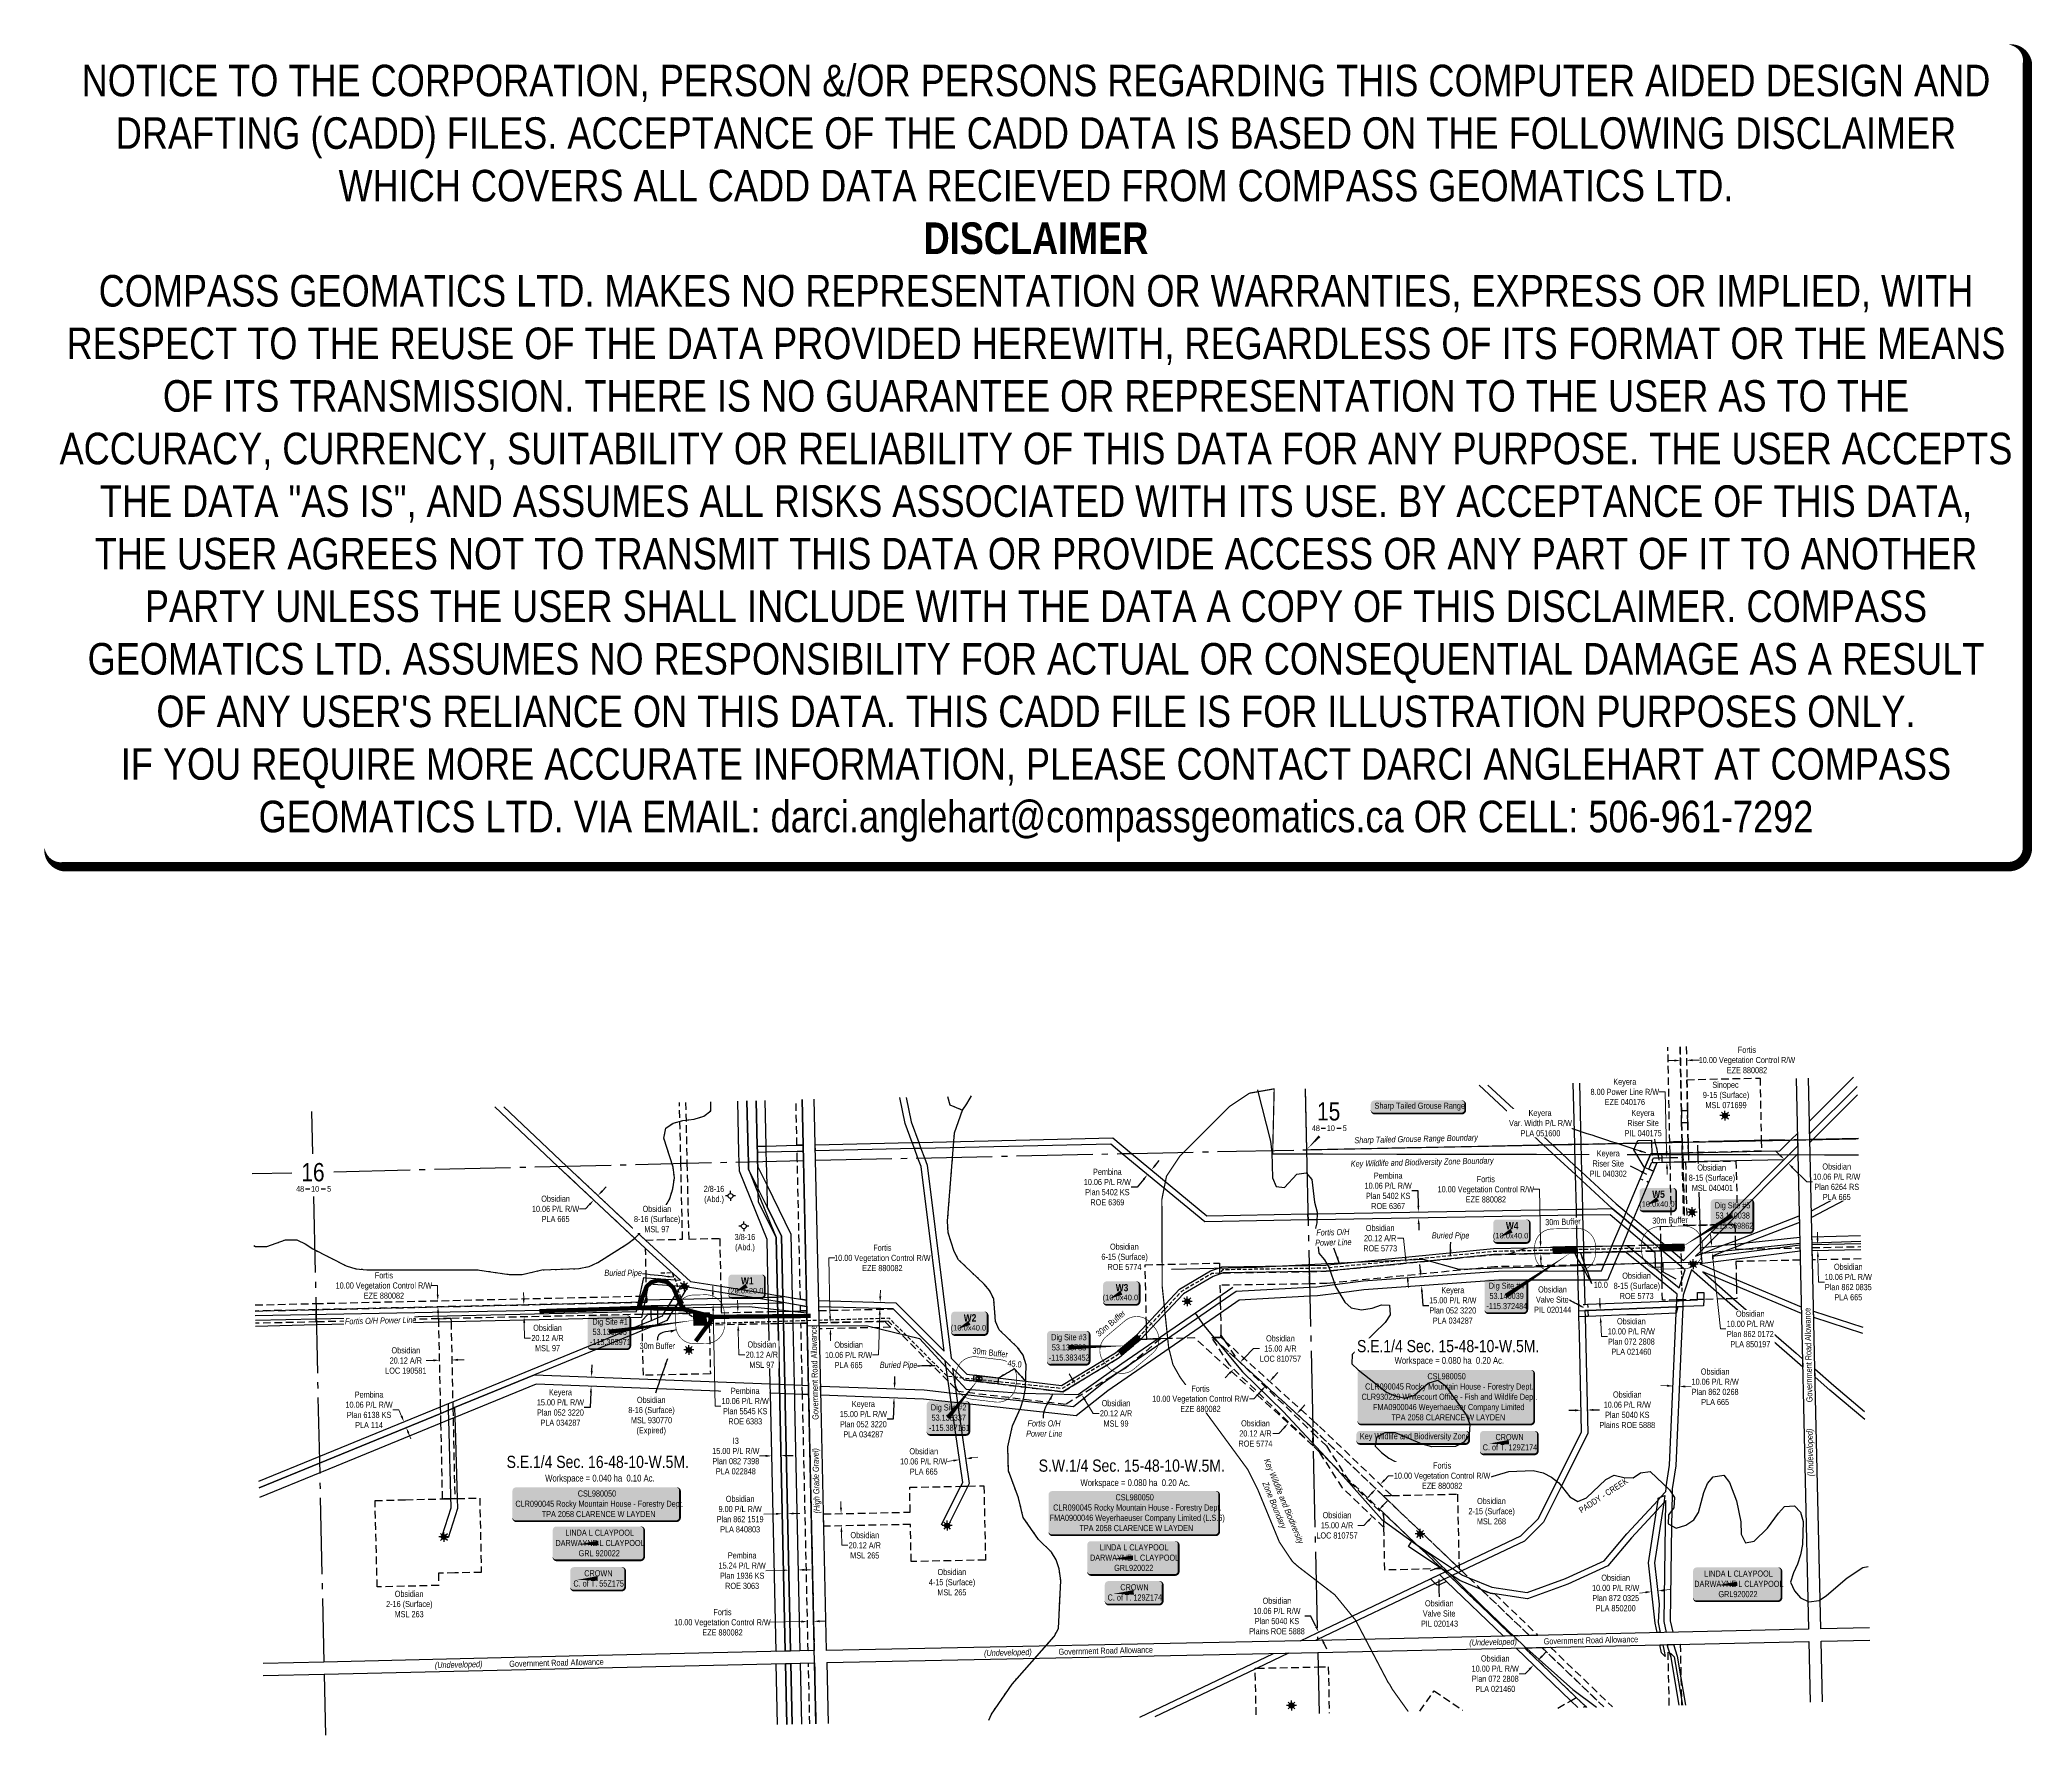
# Model space of a CAD drawing. Extents: x 606346 to 609617, y 5888289 to 5891073.
import ezdxf
from ezdxf.enums import TextEntityAlignment as Align

# ---------------------------------------------------------------- set-up
doc = ezdxf.new("R2010")
doc.units = 0
doc.header["$LTSCALE"] = 5
doc.header["$PDSIZE"] = 0.5
for name, pattern in [('DASHDOT2', [12.7, 6.35, -3.175, 0, -3.175]), ('foc-ACCESSROAD', [3.75, 2.5, -1.25]), ('foc-EZE', [3.75, 2.5, -1.25]), ('foc-FLOWLINE', [3.75, 2.5, -1.25]), ('foc-QUARTERLINE', [33, 25, -3, 2, -3]), ('foc-SEISMIC', [20.5, 15, -1, 0.5, -1, 0.5, -1, 0.5, -1]), ('foc-WHEELTRACKS', [2, 0.4, -1.6]), ('UG_PIPE', [1.875, 1.25, -0.625])]:
    doc.linetypes.add(name, pattern=pattern)
doc.layers.get('Defpoints').update_dxf_attribs({"color": 9})
for name, color, linetype in [('10', 1, 'Continuous'), ('9', 3, 'Continuous'), ('AS-PIPE-UG', 44, 'UG_PIPE'), ('AS-PIPE-UG-T', 44, 'Continuous'), ('AS-POWER', 104, 'foc-POWER'), ('AS-POWER-T', 104, 'Continuous'), ('AS-ROADS', 254, 'Continuous'), ('AS-SEISMIC', 224, 'foc-SEISMIC'), ('AS-WILDLIFE', 131, 'DASHDOT2'), ('AS-WILDLIFE-BLOCK', 131, 'Continuous'), ('C-AR', 13, 'foc-ACCESSROAD'), ('C-RW', 13, 'Continuous'), ('C-SYMBOL', 7, 'Continuous'), ('C-WS', 13, 'foc-ACCESSROAD'), ('C-WS-S', 13, 'Continuous'), ('CG-NOTES', 7, 'Continuous'), ('F-EZE', 190, 'foc-FLOWLINE'), ('F-RW', 190, 'Continuous'), ('F-WS', 190, 'foc-ACCESSROAD'), ('F-WS-S', 190, 'Continuous'), ('L-AREAWORK', 5, 'Continuous'), ('L-ROAD-T', 7, 'Continuous'), ('L-SEC', 7, 'Continuous'), ('L-SECLBL', 7, 'Continuous'), ('L-SECQ', 8, 'foc-QUARTERLINE'), ('P-BUFFER OUTLINE 30m', 40, 'foc-EZE'), ('P-BUFFER-T', 40, 'Continuous'), ('P-TEMP-BLOCKS', 250, 'Continuous'), ('P-TEMP-H', 41, 'Continuous'), ('P-TEMP_WORKSPACE', 46, 'Continuous'), ('ROE', 35, 'Continuous'), ('T-WATER', 160, 'Continuous'), ('T-WATER-P3', 160, 'foc-WHEELTRACKS'), ('T-WATER-T', 170, 'Continuous')]:
    doc.layers.add(name, color=color, linetype=linetype)
for name, color, linetype, lineweight in [('C-AR-T', 13, 'Continuous', 9), ('C-RW-T', 13, 'Continuous', 9), ('C-WS-T', 13, 'Continuous', 9), ('F-EZE-T', 190, 'Continuous', 9), ('F-RW-T', 190, 'Continuous', 9), ('F-WS-T', 190, 'Continuous', 9), ('T-TEXT', 48, 'Continuous', 18), ('T-TIE-T', 201, 'Continuous', 18)]:
    doc.layers.add(name, color=color, linetype=linetype, lineweight=lineweight)
doc.layers.add('DISCLAIMER', color=7, linetype='Continuous', plot=False)
doc.styles.add('100L', font='ARIALN.TTF', dxfattribs={"height": 11})
doc.styles.add('175L', font='ARIALN.TTF', dxfattribs={"height": 20})
doc.styles.add('240', font='ARIALN.TTF', dxfattribs={"height": 30})
doc.styles.add('80', font='ARIALN.TTF', dxfattribs={"height": 10})
doc.styles.add('80CG', font='ARIALN.TTF', dxfattribs={"height": 10})
doc.styles.add('80L', font='ARIALN.TTF', dxfattribs={"height": 10})
doc.styles.add('80LS', font='ARIALNI.TTF', dxfattribs={"height": 10})
doc.styles.add('BOLD', font='ARIALNB.TTF')
doc.styles.add('foc-LtypeFont', font='ARIALN.TTF', dxfattribs={"height": 7.35})
doc.styles.add('SIMPLEX', font='ARIALN.TTF')
doc.linetypes.add('foc-POWER', pattern='A,6,-1,["P",foc-LtypeFont,S=0.2,R=0,X=-0.625,Y=-0.75],-1.24,4', length=12.24)
doc.linetypes.add('foc-POWER-NOLINE', pattern='A,0,-4,["P",foc-LtypeFont,S=0.2,R=0,X=-0.625,Y=-0.75],-8.24', length=12.24)
doc.linetypes.add('foc-TOPO-flowdirection-NOLINE', pattern='A,0,[">",foc-LtypeFont,S=0.3,R=0,X=0,Y=-0.945],-20,[">",foc-LtypeFont,S=0.3,R=0,X=0,Y=-0.945],0', length=20)
doc.dimstyles.new('Compass 5 000', dxfattribs={"dimscale": 5, "dimtxt": 9, "dimasz": 2, "dimexe": 0.2, "dimexo": 0.0625, "dimgap": 0.5, "dimtad": 0, "dimtih": 1, "dimtoh": 1, "dimzin": 0, "dimdsep": 46, "dimtxsty": '80CG', "dimcen": 0.1, "dimse1": 1, "dimse2": 1, "dimclrd": 256, "dimclrt": 256, "dimaunit": 1, "dimadec": 4, "dimazin": 0, "dimtfac": 0.06, "dimtofl": 0, "dimtmove": 0, "dimatfit": 1, "dimfxl": 0.2, "dimtolj": 1, "dimtzin": 0, "dimlwd": -1, "dimarcsym": 0})

msp = doc.modelspace()

# ---------------------------------------------------------------- texts
at = {"layer": 'AS-WILDLIFE', "char_height": 10, "attachment_point": 5, "style": '240'}
for s, width, insert, rotation in [('{\\fArial Narrow|b0|i1|c0|p34;Sharp Tailed Grouse Range Boundary}', 195.66617, (608605.72, 5889266.759), 1.333635), ('{\\fArial Narrow|b0|i1|c0|p34;Key Wildlife and Biodiversity Zone Boundary}', 226.21869, (608615.625, 5889228.561), 1.333635), ('{\\fArial Narrow|b0|i1|c0|p34;Key Wildlife and Biodiversity\\PZone Boundary}', 144.69754, (608379.58, 5888669.668), 292.380278)]:
    msp.add_mtext_dynamic_manual_height_columns(s, width=width, gutter_width=45, heights=[0], dxfattribs=dict(at, insert=insert, rotation=rotation))
at = {"layer": 'C-SYMBOL', "color": 3, "style": '175L'}
for s, p in [('S.E.1/4 Sec. 16-48-10-W.5M.', (607262.127, 5888721.903)), ('S.W.1/4 Sec. 15-48-10-W.5M.', (608138.855, 5888715.754))]:
    msp.add_text(s, height=20, dxfattribs=at).set_placement(p, align=Align.BOTTOM_CENTER)
at = {"layer": 'C-WS-T', "char_height": 10, "attachment_point": 1, "style": '80L'}
for s, insert, width in [('\\pi16.29549;Obsidian\\P\\pi2.15497;6-15 (Surface)\\P\\pi12.18907;ROE 5774', (608086.858, 5889096.247), 76.42453), ('\\pi14.39516;Obsidian\\P\\pi0.27851;8-15 (Surface)\\P\\pi10.27851;ROE 5773', (608929.675, 5889048.625), 72.62387), ('\\pi7.15437;Obsidian\\P\\pi3.55614;Valve Site\\P\\pi0.48997;PIL 020144', (608798.83, 5889026.01), 58.14229), ('\\pi16.29549;Obsidian\\P\\pi2.17884;8-16 (Surface)\\P\\pi6.43873;MSL 930770\\P\\pi15.67134;(Expired)', (607310.127, 5888844.688), 76.42453), ('\\pi16.29549;Obsidian\\P\\pi2.11063;2-15 (Surface)\\P\\pi15.97147;MSL 268', (608689.514, 5888678.636), 76.42453), ('\\pi16.29549;Obsidian\\P\\pi2.01513;4-15 (Surface)\\P\\pi15.95101;MSL 265', (607803.676, 5888562.055), 76.42453), ('\\pi16.29549;Obsidian\\P\\pi2.11063;2-16 (Surface)\\P\\pi15.98512;MSL 263', (606912.588, 5888526.273), 76.42453), ('\\pi16.29549;Obsidian\\P\\pi12.69726;Valve Site\\P\\pi9.62086;PIL 020143', (608603.925, 5888510.672), 76.42453)]:
    msp.add_mtext(s, dxfattribs=dict(at, insert=insert, width=width))
at = {"layer": 'F-WS', "char_height": 10, "width": 32.03724, "attachment_point": 1, "style": '80L'}
for s, insert in [('\\pi0.2103;2/8-16\\P\\pi1.11412;(Abd.)', (607435.8, 5889191.052)), ('\\pi0.27851;3/8-16\\P\\pi1.11412;(Abd.)', (607486.526, 5889112.095))]:
    msp.add_mtext(s, dxfattribs=dict(at, insert=insert))
at = {"layer": 'F-WS-T', "insert": (609074.233, 5889361.976), "char_height": 10, "width": 76.42453, "attachment_point": 1, "style": '80L'}
msp.add_mtext('\\pi17.82686;Sinopec\\P\\pi2.17884;9-15 (Surface)\\P\\pi6.41486;MSL 071699', dxfattribs=at)
at = {"layer": 'L-AREAWORK', "color": 5, "style": '100L'}
for s, p in [('Workspace = 0.080 ha  0.20 Ac.', (608660.243, 5888895.635)), ('Workspace = 0.040 ha  0.10 Ac.', (607265.683, 5888702.365)), ('Workspace = 0.080 ha  0.20 Ac.', (608144.449, 5888694.922))]:
    msp.add_text(s, height=11, dxfattribs=at).set_placement(p, align=Align.BOTTOM_CENTER)
at = {"layer": 'L-ROAD-T', "style": '80L'}
for rotation, p in [(91.29333, (609249.752, 5888913.321)), (91.267074, (607617.968, 5888884.502)), (1.329003, (608096.007, 5888427.899)), (1.329003, (608892.643, 5888445.021)), (1.329003, (607194.336, 5888408.075))]:
    msp.add_text('Government Road Allowance', height=10, rotation=rotation, dxfattribs=at).set_placement(p, align=Align.MIDDLE_CENTER)
at = {"layer": 'T-TEXT', "style": '80LS'}
for s, rotation, p in [('(Undeveloped)', 91.29333, (609252.315, 5888753.327)), ('(High Grade Gravel)', 91.266752, (607620.555, 5888706.729)), ('(Undeveloped)', 1.329003, (607935.446, 5888424.959)), ('(Undeveloped)', 1.329003, (608732.081, 5888442.081)), ('(Undeveloped)', 1.329003, (607033.775, 5888405.135))]:
    msp.add_text(s, height=10, rotation=rotation, dxfattribs=at).set_placement(p, align=Align.MIDDLE_CENTER)
at = {"layer": 'T-WATER-T', "insert": (608871.14, 5888661.209), "char_height": 10, "width": 89.17913, "attachment_point": 1, "rotation": 33.265554, "style": '80L'}
msp.add_mtext('\\pi0.48997;PADDY - CREEK', dxfattribs=at)

# ---------------------------------------------------------------- blocks, each defined once
blk = doc.blocks.new('L-SECLBL')
at = {"layer": '9', "color": 7}
for p, q in [((-5.1, -27.8), (-12.3, -27.8)), ((20.7, -27.8), (13.5, -27.8))]:
    blk.add_line(p, q, dxfattribs=at)
at = {"layer": '10', "color": 2, "style": 'SIMPLEX'}
blk.add_attdef('SEC', text='', height=30, dxfattribs=at).set_placement((0, 0), align=Align.MIDDLE)
at = {"layer": '10', "color": 5, "style": '80L'}
blk.add_attdef('TWP', text='', height=9.5, dxfattribs=at).set_placement((-14.4, -27.4), align=Align.MIDDLE_RIGHT)
blk.add_attdef('RGE', text='', height=9.5, dxfattribs=at).set_placement((3.6, -27.4), align=Align.MIDDLE_CENTER)
blk.add_attdef('MER', text='', height=9.5, dxfattribs=at).set_placement((23.2, -27.4), align=Align.MIDDLE_LEFT)
blk = doc.blocks.new('*D362')
at = {"layer": 'C-RW-T', "transparency": 16777216}
for p, q in [((609017.5, 5888862.9), (609007.5, 5888863.3)), ((609047.5, 5888861.6), (609057.5, 5888861.1))]:
    blk.add_line(p, q, dxfattribs=at)
for points in [[(609017.6, 5888864.6), (609017.4, 5888861.2), (609027.5, 5888862.4)], [(609047.6, 5888863.2), (609047.5, 5888859.9), (609037.6, 5888862)]]:
    blk.add_solid(points, dxfattribs=at)
at = {"layer": 'Defpoints', "color": 0, "transparency": 16777216}
for p in [(609037.6, 5888862), (609026.4, 5888838.2), (609036.5, 5888837.7)]:
    blk.add_point(p, dxfattribs=at)
at = {"layer": 'C-RW-T', "transparency": 16777216, "insert": (609096.6, 5888861.1), "char_height": 10, "width": 585.69, "attachment_point": 5, "style": '80CG'}
blk.add_mtext('\\A1;Obsidian\\P10.06 P/L R/W\\PPlan 862 0268\\PPLA 665', dxfattribs=at)
blk = doc.blocks.new('*D363')
at = {"layer": 'C-RW-T', "transparency": 16777216}
for p, q in [((607846.3, 5888740.1), (607836.4, 5888738.6)), ((607876, 5888744.4), (607885.9, 5888745.8))]:
    blk.add_line(p, q, dxfattribs=at)
for points in [[(607846, 5888741.7), (607846.5, 5888738.4), (607856.2, 5888741.5)], [(607875.8, 5888746.1), (607876.3, 5888742.8), (607866.1, 5888743)]]:
    blk.add_solid(points, dxfattribs=at)
at = {"layer": 'Defpoints', "color": 0, "transparency": 16777216}
for p in [(607854.3, 5888753.9), (607864.3, 5888755.4), (607866.1, 5888743)]:
    blk.add_point(p, dxfattribs=at)
at = {"layer": 'C-RW-T', "transparency": 16777216, "insert": (607797.3, 5888738.6), "char_height": 10, "attachment_point": 5, "style": '80CG'}
blk.add_mtext('\\A1;Obsidian\\P10.06 P/L R/W\\PPLA 665', dxfattribs=at)
blk = doc.blocks.new('*U364')
h = blk.add_hatch(color=255)
edge = h.paths.add_edge_path()
edge.add_line((-139, -45.5), (139, -45.5))
edge.add_arc((139, -39.5), 6, 270, 360)
edge.add_line((145, -39.5), (145, 38))
edge.add_arc((139, 38), 6, 0, 90)
edge.add_line((139, 44), (-139, 44))
edge.add_arc((-139, 38), 6, 90, 180)
edge.add_line((-145, 38), (-145, -39.5))
edge.add_arc((-139, -39.5), 6, 180, 270)
at = {"color": 44, "flags": 128}
blk.add_lwpolyline([(-139, -45.5, 3, 3, 0), (139, -45.5, 3, 3, 0.414214), (145, -39.5, 3, 3, 0), (145, 38, 3, 0, 0.414214), (139, 44, 0, 0, 0), (-139, 44, 0, 0, 0.414214), (-145, 38, 0, 0, 0), (-145, -39.5, 0, 3, 0.414214)], format="xyseb", close=True, dxfattribs=at)
at = {"color": 44, "style": '80'}
blk.add_attdef('ENTER_TEXT_001', (-36, -5), '', height=10, dxfattribs=at)
blk = doc.blocks.new('*U365')
h = blk.add_hatch(color=255)
edge = h.paths.add_edge_path()
edge.add_line((-134, -37), (134, -37))
edge.add_arc((134, -31), 6, 270, 360)
edge.add_line((140, -31), (140, 29.5))
edge.add_arc((134, 29.5), 6, 0, 90)
edge.add_line((134, 35.5), (-134, 35.5))
edge.add_arc((-134, 29.5), 6, 90, 180)
edge.add_line((-140, 29.5), (-140, -31))
edge.add_arc((-134, -31), 6, 180, 270)
at = {"color": 44, "flags": 128}
blk.add_lwpolyline([(-134, -37, 3, 3, 0), (134, -37, 3, 3, 0.414214), (140, -31, 3, 3, 0), (140, 29.5, 3, 0, 0.414214), (134, 35.5, 0, 0, 0), (-134, 35.5, 0, 0, 0.414214), (-140, 29.5, 0, 0, 0), (-140, -31, 0, 3, 0.414214)], format="xyseb", close=True, dxfattribs=at)
at = {"color": 44, "style": '80'}
blk.add_attdef('ENTER_TEXT_001', (-36, -5), '', height=10, dxfattribs=at)
blk = doc.blocks.new('*D366')
at = {"layer": 'Defpoints', "color": 0, "transparency": 16777216}
for p in [(609014.1, 5889237.4), (609014.3, 5889229.4), (609017.2, 5889237.4)]:
    blk.add_point(p, dxfattribs=at)
at = {"layer": 'F-EZE-T', "transparency": 16777216}
for p, q in [((609014.7, 5889345.3), (609004.7, 5889345.3)), ((609017, 5889247.4), (609014.7, 5889345.3)), ((609017.6, 5889219.4), (609017.8, 5889209.5))]:
    blk.add_line(p, q, dxfattribs=at)
for points in [[(609018.6, 5889247.5), (609015.3, 5889247.4), (609017.2, 5889237.4)], [(609019.3, 5889219.5), (609015.9, 5889219.4), (609017.4, 5889229.4)]]:
    blk.add_solid(points, dxfattribs=at)
at = {"layer": 'F-EZE-T', "transparency": 16777216, "insert": (608948.3, 5889345.3), "char_height": 10, "width": 565.661, "attachment_point": 5, "style": '80CG'}
blk.add_mtext('\\A1;Keyera\\P8.00 Power Line R/W\\PEZE 040176', dxfattribs=at)
blk = doc.blocks.new('*D367')
at = {"layer": 'Defpoints', "color": 0, "transparency": 16777216}
for p in [(608519, 5888727.2), (608512.1, 5888719.9), (608546.7, 5888700.8)]:
    blk.add_point(p, dxfattribs=at)
at = {"layer": 'F-EZE-T', "transparency": 16777216}
for p, q in [((608553.6, 5888708), (608560.5, 5888715.2)), ((608560.5, 5888715.2), (608570.5, 5888715.2)), ((608532.8, 5888686.3), (608525.9, 5888679.1))]:
    blk.add_line(p, q, dxfattribs=at)
for points in [[(608531.6, 5888687.5), (608534, 5888685.2), (608539.7, 5888693.5)], [(608552.4, 5888709.2), (608554.8, 5888706.9), (608546.7, 5888700.8)]]:
    blk.add_solid(points, dxfattribs=at)
at = {"layer": 'F-EZE-T', "transparency": 16777216, "insert": (608648.4, 5888715.2), "char_height": 10, "attachment_point": 5, "style": '80CG', "bg_fill": 3, "box_fill_scale": 1.1, "bg_fill_color": 256, "bg_fill_true_color": 13158600, "bg_fill_transparency": 0}
blk.add_mtext('\\A1;Fortis\\P10.00 Vegetation Control R/W\\PEZE 880082', dxfattribs=at)
blk = doc.blocks.new('*U368')
h = blk.add_hatch(color=59)
edge = h.paths.add_edge_path()
edge.add_line((-66.5, -28.5), (66.5, -28.5))
edge.add_arc((66.5, -22.5), 6, 270, 360)
edge.add_line((72.5, -22.5), (72.5, 21))
edge.add_arc((66.5, 21), 6, 0, 90)
edge.add_line((66.5, 27), (-66.5, 27))
edge.add_arc((-66.5, 21), 6, 90, 180)
edge.add_line((-72.5, 21), (-72.5, -22.5))
edge.add_arc((-66.5, -22.5), 6, 180, 270)
at = {"color": 1, "flags": 128}
blk.add_lwpolyline([(-66.5, -28.5, 3, 3, 0), (66.5, -28.5, 3, 3, 0.414214), (72.5, -22.5, 3, 3, 0), (72.5, 21, 3, 0, 0.414214), (66.5, 27, 0, 0, 0), (-66.5, 27, 0, 0, 0.414214), (-72.5, 21, 0, 0, 0), (-72.5, -22.5, 0, 3, 0.414214)], format="xyseb", close=True, dxfattribs=at)
blk.add_lwpolyline([(-32.9, -2.4, 0, 7.5, 0), (0, 0, 0, 0, 0)], format="xyseb", dxfattribs=at)
at = {"color": 1, "style": '80'}
blk.add_attdef('ENTER_TEXT_001', (-36, -5), '', height=10, dxfattribs=at)
blk = doc.blocks.new('*D369')
at = {"layer": 'C-AR-T', "transparency": 16777216}
for p, q in [((608551.2, 5888666.1), (608558.1, 5888673.4)), ((608520.1, 5888633.7), (608510.1, 5888633.7)), ((608527, 5888640.9), (608520.1, 5888633.7))]:
    blk.add_line(p, q, dxfattribs=at)
for points in [[(608550, 5888667.3), (608552.4, 5888665), (608544.3, 5888658.9)], [(608525.8, 5888642), (608528.2, 5888639.7), (608533.9, 5888648.1)]]:
    blk.add_solid(points, dxfattribs=at)
at = {"layer": 'Defpoints', "color": 0, "transparency": 16777216}
for p in [(608517.9, 5888663.5), (608528.2, 5888674.3), (608533.9, 5888648.1)]:
    blk.add_point(p, dxfattribs=at)
at = {"layer": 'C-AR-T', "transparency": 16777216, "insert": (608475.8, 5888633.7), "char_height": 10, "width": 513.817, "attachment_point": 5, "style": '80CG'}
blk.add_mtext('\\A1;Obsidian\\P15.00 A/R\\PLOC 810757', dxfattribs=at)
blk = doc.blocks.new('*D370')
at = {"layer": 'C-RW-T', "transparency": 16777216}
for p, q in [((608907.5, 5888996.8), (608907.1, 5889006.8)), ((608908.9, 5888966.7), (608909.9, 5888943.7)), ((608909.9, 5888943.7), (608919.9, 5888943.7))]:
    blk.add_line(p, q, dxfattribs=at)
for points in [[(608909.2, 5888996.9), (608905.8, 5888996.8), (608908, 5888986.9)], [(608910.5, 5888966.8), (608907.2, 5888966.6), (608908.4, 5888976.7)]]:
    blk.add_solid(points, dxfattribs=at)
at = {"layer": 'Defpoints', "color": 0, "transparency": 16777216}
for p in [(608999, 5888990.9), (608908.4, 5888976.7), (608999.4, 5888980.8)]:
    blk.add_point(p, dxfattribs=at)
at = {"layer": 'C-RW-T', "transparency": 16777216, "insert": (608959, 5888943.7), "char_height": 10, "attachment_point": 5, "style": '80CG'}
blk.add_mtext('\\A1;Obsidian\\P10.00 P/L R/W\\PPlan 072 2808\\PPLA 021460', dxfattribs=at)
blk = doc.blocks.new('*D371')
at = {"layer": 'C-RW-T', "transparency": 16777216}
for p, q in [((607269.4, 5889182.4), (607276.2, 5889189.7)), ((607241.9, 5889153.2), (607231.9, 5889153.2)), ((607248.8, 5889160.4), (607241.9, 5889153.2))]:
    blk.add_line(p, q, dxfattribs=at)
for points in [[(607268.1, 5889183.5), (607270.6, 5889181.3), (607262.5, 5889175.1)], [(607247.6, 5889161.6), (607250, 5889159.3), (607255.6, 5889167.7)]]:
    blk.add_solid(points, dxfattribs=at)
at = {"layer": 'Defpoints', "color": 0, "transparency": 16777216}
for p in [(607255.6, 5889167.7), (607265, 5889158.9), (607271.9, 5889166.3)]:
    blk.add_point(p, dxfattribs=at)
at = {"layer": 'C-RW-T', "transparency": 16777216, "insert": (607192.9, 5889153.2), "char_height": 10, "attachment_point": 5, "style": '80CG'}
blk.add_mtext('\\A1;Obsidian\\P10.06 P/L R/W\\PPLA 665', dxfattribs=at)
blk = doc.blocks.new('*D372')
at = {"layer": 'Defpoints', "color": 0, "transparency": 16777216}
for p in [(608613.5, 5889042.1), (608629.1, 5889043.2), (608630.2, 5889028.2)]:
    blk.add_point(p, dxfattribs=at)
at = {"layer": 'F-RW', "transparency": 16777216}
for p, q in [((608612.8, 5889052.1), (608612, 5889062)), ((608615.2, 5889017.1), (608616.8, 5888994.8)), ((608616.8, 5888994.8), (608626.8, 5888994.8))]:
    blk.add_line(p, q, dxfattribs=at)
for points in [[(608614.4, 5889052.2), (608611.1, 5889052), (608613.5, 5889042.1)], [(608616.9, 5889017.3), (608613.6, 5889017), (608614.5, 5889027.1)]]:
    blk.add_solid(points, dxfattribs=at)
at = {"layer": 'F-RW', "transparency": 16777216, "insert": (608665.9, 5888994.8), "char_height": 10, "width": 473.074, "attachment_point": 5, "style": '80CG'}
blk.add_mtext('\\A1;Keyera\\P15.00 P/L R/W\\PPlan 052 3220\\PPLA 034287', dxfattribs=at)
blk = doc.blocks.new('*D373')
at = {"layer": 'Defpoints', "color": 0, "transparency": 16777216}
for p in [(607751.1, 5888857.8), (607748.6, 5888843), (607750.5, 5888842.9)]:
    blk.add_point(p, dxfattribs=at)
at = {"layer": 'F-RW', "transparency": 16777216}
for p, q in [((607749.6, 5888867.9), (607750, 5888877.9)), ((607748.3, 5888833), (607747.3, 5888808)), ((607747.3, 5888808), (607737.3, 5888808))]:
    blk.add_line(p, q, dxfattribs=at)
for points in [[(607747.9, 5888867.9), (607751.3, 5888867.8), (607749.2, 5888857.9)], [(607746.6, 5888833.1), (607749.9, 5888832.9), (607748.6, 5888843)]]:
    blk.add_solid(points, dxfattribs=at)
at = {"layer": 'F-RW', "transparency": 16777216, "insert": (607698.2, 5888808), "char_height": 10, "attachment_point": 5, "style": '80CG'}
blk.add_mtext('\\A1;Keyera\\P15.00 P/L R/W\\PPlan 052 3220\\PPLA 034287', dxfattribs=at)
blk = doc.blocks.new('*D374')
at = {"layer": 'Defpoints', "color": 0, "transparency": 16777216}
for p in [(607251.3, 5888862.1), (607494.7, 5888852.6), (607495.3, 5888867.8)]:
    blk.add_point(p, dxfattribs=at)
at = {"layer": 'F-RW', "transparency": 16777216}
for p, q in [((607252.3, 5888887.2), (607252.7, 5888897.2)), ((607250.9, 5888852.1), (607249.9, 5888827.2)), ((607249.9, 5888827.2), (607239.9, 5888827.2))]:
    blk.add_line(p, q, dxfattribs=at)
for points in [[(607250.6, 5888887.3), (607253.9, 5888887.1), (607251.9, 5888877.2)], [(607249.2, 5888852.2), (607252.6, 5888852), (607251.3, 5888862.1)]]:
    blk.add_solid(points, dxfattribs=at)
at = {"layer": 'F-RW', "transparency": 16777216, "insert": (607200.9, 5888827.2), "char_height": 10, "attachment_point": 5, "style": '80CG'}
blk.add_mtext('\\A1;Keyera\\P15.00 P/L R/W\\PPlan 052 3220\\PPLA 034287', dxfattribs=at)
blk = doc.blocks.new('*D375')
at = {"layer": 'C-RW-T', "transparency": 16777216}
for p, q in [((609089.9, 5889101.4), (609088.8, 5889111.4)), ((609093, 5889071.6), (609105.2, 5888956.1)), ((609105.2, 5888956.1), (609115.2, 5888956.1))]:
    blk.add_line(p, q, dxfattribs=at)
for points in [[(609091.6, 5889101.6), (609088.2, 5889101.2), (609090.9, 5889091.5)], [(609094.7, 5889071.7), (609091.4, 5889071.4), (609092, 5889081.5)]]:
    blk.add_solid(points, dxfattribs=at)
at = {"layer": 'Defpoints', "color": 0, "transparency": 16777216}
for p in [(609092, 5889081.5), (609169.1, 5889099.7), (609170.1, 5889089.7)]:
    blk.add_point(p, dxfattribs=at)
at = {"layer": 'C-RW-T', "transparency": 16777216, "insert": (609154.3, 5888956.1), "char_height": 10, "attachment_point": 5, "style": '80CG', "bg_fill": 3, "box_fill_scale": 1.1, "bg_fill_color": 256, "bg_fill_true_color": 13158600, "bg_fill_transparency": 0}
blk.add_mtext('\\A1;Obsidian\\P10.00 P/L R/W\\PPlan 862 0172\\PPLA 850197', dxfattribs=at)
blk = doc.blocks.new('*D376')
at = {"layer": 'C-RW-T', "transparency": 16777216}
for p, q in [((609012.2, 5888527.1), (609022.1, 5888528.2)), ((608982.4, 5888523.7), (608972.4, 5888522.6))]:
    blk.add_line(p, q, dxfattribs=at)
for points in [[(608982.2, 5888525.4), (608982.6, 5888522.1), (608992.3, 5888524.8)], [(609012, 5888528.7), (609012.4, 5888525.4), (609002.3, 5888526)]]:
    blk.add_solid(points, dxfattribs=at)
at = {"layer": 'Defpoints', "color": 0, "transparency": 16777216}
for p in [(608990.4, 5888542.2), (608992.3, 5888524.8), (609000.3, 5888543.3)]:
    blk.add_point(p, dxfattribs=at)
at = {"layer": 'C-RW-T', "transparency": 16777216, "insert": (608933.3, 5888522.6), "char_height": 10, "attachment_point": 5, "style": '80CG'}
blk.add_mtext('\\A1;Obsidian\\P10.00 P/L R/W\\PPlan 872 0325\\PPLA 850200', dxfattribs=at)
blk = doc.blocks.new('*D377')
at = {"layer": 'Defpoints', "color": 0, "transparency": 16777216}
for p in [(608609.5, 5889148.3), (608649.6, 5889149), (608649.8, 5889138.9)]:
    blk.add_point(p, dxfattribs=at)
at = {"layer": 'F-RW', "transparency": 16777216}
for p, q in [((608608.9, 5889182.9), (608598.9, 5889182.9)), ((608609.4, 5889158.3), (608608.9, 5889182.9)), ((608609.9, 5889128.2), (608610.1, 5889118.2))]:
    blk.add_line(p, q, dxfattribs=at)
for points in [[(608611, 5889158.3), (608607.7, 5889158.2), (608609.5, 5889148.3)], [(608611.6, 5889128.3), (608608.2, 5889128.2), (608609.7, 5889138.2)]]:
    blk.add_solid(points, dxfattribs=at)
at = {"layer": 'F-RW', "transparency": 16777216, "insert": (608559.8, 5889182.9), "char_height": 10, "attachment_point": 5, "style": '80CG'}
blk.add_mtext('\\A1;Pembina\\P10.06 P/L R/W\\PPlan 5402 KS\\PROE 6367', dxfattribs=at)
blk = doc.blocks.new('*D378')
at = {"layer": 'Defpoints', "color": 0, "transparency": 16777216}
for p in [(608164.8, 5889209.5), (608224.7, 5889160.1), (608231.1, 5889167.9)]:
    blk.add_point(p, dxfattribs=at)
at = {"layer": 'F-RW', "transparency": 16777216}
for p, q in [((608177.6, 5889225), (608184, 5889232.7)), ((608147.9, 5889189), (608137.9, 5889189)), ((608158.5, 5889201.8), (608147.9, 5889189))]:
    blk.add_line(p, q, dxfattribs=at)
for points in [[(608176.3, 5889226.1), (608178.9, 5889223.9), (608171.2, 5889217.3)], [(608157.2, 5889202.9), (608159.7, 5889200.8), (608164.8, 5889209.5)]]:
    blk.add_solid(points, dxfattribs=at)
at = {"layer": 'F-RW', "transparency": 16777216, "insert": (608098.8, 5889189), "char_height": 10, "attachment_point": 5, "style": '80CG'}
blk.add_mtext('\\A1;Pembina\\P10.06 P/L R/W\\PPlan 5402 KS\\PROE 6369', dxfattribs=at)
blk = doc.blocks.new('*D379')
at = {"layer": 'Defpoints', "color": 0, "transparency": 16777216}
for p in [(608875.5, 5888866.7), (608885.6, 5888866.9), (608886.6, 5888823)]:
    blk.add_point(p, dxfattribs=at)
at = {"layer": 'F-RW', "transparency": 16777216}
for p, q in [((608866.5, 5888822.5), (608856.6, 5888822.3)), ((608896.6, 5888823.2), (608906.6, 5888823.4))]:
    blk.add_line(p, q, dxfattribs=at)
for points in [[(608866.5, 5888824.2), (608866.6, 5888820.8), (608876.5, 5888822.7)], [(608896.6, 5888824.9), (608896.7, 5888821.5), (608886.6, 5888823)]]:
    blk.add_solid(points, dxfattribs=at)
at = {"layer": 'F-RW', "transparency": 16777216, "insert": (608952.4, 5888823.4), "char_height": 10, "attachment_point": 5, "style": '80CG'}
blk.add_mtext('\\A1;Obsidian\\P10.06 P/L R/W\\PPlan 5040 KS\\PPlains ROE 5888', dxfattribs=at)
blk = doc.blocks.new('*D380')
at = {"layer": 'C-RW-T', "transparency": 16777216}
for p, q in [((608791.6, 5888397.3), (608784.7, 5888390.1)), ((608812.4, 5888418.9), (608819.3, 5888426.1)), ((608784.7, 5888390.1), (608774.7, 5888390.1))]:
    blk.add_line(p, q, dxfattribs=at)
for points in [[(608790.4, 5888398.4), (608792.8, 5888396.1), (608798.6, 5888404.5)], [(608811.2, 5888420.1), (608813.6, 5888417.8), (608805.5, 5888411.7)]]:
    blk.add_solid(points, dxfattribs=at)
at = {"layer": 'Defpoints', "color": 0, "transparency": 16777216}
for p in [(608798.6, 5888404.5), (608803.2, 5888400), (608810.1, 5888407.2)]:
    blk.add_point(p, dxfattribs=at)
at = {"layer": 'C-RW-T', "transparency": 16777216, "insert": (608735.6, 5888390.1), "char_height": 10, "attachment_point": 5, "style": '80CG'}
blk.add_mtext('\\A1;Obsidian\\P10.00 P/L R/W\\PPlan 072 2808\\PPLA 021460', dxfattribs=at)
blk = doc.blocks.new('*D381')
at = {"layer": 'C-WS-T', "transparency": 16777216}
for p, q in [((608416.5, 5888824), (608423.2, 5888831.4)), ((608389.1, 5888794), (608380.4, 5888784.5)), ((608380.4, 5888784.5), (608370.4, 5888784.5))]:
    blk.add_line(p, q, dxfattribs=at)
for points in [[(608415.2, 5888825.1), (608417.7, 5888822.9), (608409.7, 5888816.6)], [(608387.9, 5888795.1), (608390.3, 5888792.9), (608395.8, 5888801.4)]]:
    blk.add_solid(points, dxfattribs=at)
at = {"layer": 'Defpoints', "color": 0, "transparency": 16777216}
for p in [(608340.6, 5888851.8), (608354.5, 5888867), (608395.8, 5888801.4)]:
    blk.add_point(p, dxfattribs=at)
at = {"layer": 'C-WS-T', "transparency": 16777216, "insert": (608341.9, 5888784.5), "char_height": 10, "attachment_point": 5, "style": '80CG'}
blk.add_mtext('\\A1;Obsidian\\P20.12 A/R\\PROE 5774', dxfattribs=at)
blk = doc.blocks.new('*D382')
at = {"layer": 'Defpoints', "color": 0, "transparency": 16777216}
for p in [(608315.9, 5888902), (608322.2, 5888909), (608365.3, 5888870)]:
    blk.add_point(p, dxfattribs=at)
at = {"layer": 'F-EZE-T', "transparency": 16777216}
for p, q in [((608372, 5888877.4), (608378.7, 5888884.8)), ((608352.2, 5888855.6), (608339.5, 5888841.5)), ((608339.5, 5888841.5), (608329.5, 5888841.5))]:
    blk.add_line(p, q, dxfattribs=at)
for points in [[(608351, 5888856.7), (608353.5, 5888854.4), (608358.9, 5888863)], [(608370.7, 5888878.5), (608373.2, 5888876.3), (608365.3, 5888870)]]:
    blk.add_solid(points, dxfattribs=at)
at = {"layer": 'F-EZE-T', "transparency": 16777216, "insert": (608251.6, 5888841.5), "char_height": 10, "attachment_point": 5, "style": '80CG', "bg_fill": 3, "box_fill_scale": 1.1, "bg_fill_color": 256, "bg_fill_true_color": 13158600, "bg_fill_transparency": 0}
blk.add_mtext('\\A1;Fortis\\P10.00 Vegetation Control R/W\\PEZE 880082', dxfattribs=at)
blk = doc.blocks.new('*U392')
h = blk.add_hatch(color=59)
edge = h.paths.add_edge_path()
edge.add_line((-69, -28.5), (69, -28.5))
edge.add_arc((69, -22.5), 6, 270, 360)
edge.add_line((75, -22.5), (75, 21))
edge.add_arc((69, 21), 6, 0, 90)
edge.add_line((69, 27), (-69, 27))
edge.add_arc((-69, 21), 6, 90, 180)
edge.add_line((-75, 21), (-75, -22.5))
edge.add_arc((-69, -22.5), 6, 180, 270)
at = {"color": 1, "flags": 128}
blk.add_lwpolyline([(-69, -28.5, 3, 3, 0), (69, -28.5, 3, 3, 0.414214), (75, -22.5, 3, 3, 0), (75, 21, 3, 0, 0.414214), (69, 27, 0, 0, 0), (-69, 27, 0, 0, 0.414214), (-75, 21, 0, 0, 0), (-75, -22.5, 0, 3, 0.414214)], format="xyseb", close=True, dxfattribs=at)
blk.add_lwpolyline([(-32.9, -2.4, 0, 7.5, 0), (0, 0, 0, 0, 0)], format="xyseb", dxfattribs=at)
at = {"color": 1, "style": '80'}
blk.add_attdef('ENTER_TEXT_001', (-36, -5), '', height=10, dxfattribs=at)
blk = doc.blocks.new('*D383')
at = {"layer": 'C-AR-T', "transparency": 16777216}
for p, q in [((608323.6, 5888908.4), (608338.6, 5888923.9)), ((608338.6, 5888923.9), (608348.6, 5888923.9)), ((608299.2, 5888883.3), (608292.3, 5888876.1))]:
    blk.add_line(p, q, dxfattribs=at)
for points in [[(608298, 5888884.4), (608300.4, 5888882.1), (608306.2, 5888890.4)], [(608322.4, 5888909.6), (608324.8, 5888907.3), (608316.6, 5888901.2)]]:
    blk.add_solid(points, dxfattribs=at)
at = {"layer": 'Defpoints', "color": 0, "transparency": 16777216}
for p in [(608316.6, 5888901.2), (608323.5, 5888894.5), (608313.1, 5888883.7)]:
    blk.add_point(p, dxfattribs=at)
at = {"layer": 'C-AR-T', "transparency": 16777216, "insert": (608382.9, 5888923.9), "char_height": 10, "attachment_point": 5, "style": '80CG'}
blk.add_mtext('\\A1;Obsidian\\P15.00 A/R\\PLOC 810757', dxfattribs=at)
blk = doc.blocks.new('*D384')
at = {"layer": 'C-WS-T', "transparency": 16777216}
for p, q in [((607661.4, 5888663), (607661.2, 5888673)), ((607662.3, 5888622.9), (607662.7, 5888600.9)), ((607662.7, 5888600.9), (607672.7, 5888600.9))]:
    blk.add_line(p, q, dxfattribs=at)
for points in [[(607663.1, 5888663), (607659.8, 5888662.9), (607661.6, 5888653)], [(607663.9, 5888622.9), (607660.6, 5888622.8), (607662.1, 5888632.9)]]:
    blk.add_solid(points, dxfattribs=at)
at = {"layer": 'Defpoints', "color": 0, "transparency": 16777216}
for p in [(607662.1, 5888632.9), (607715.7, 5888654.1), (607716.1, 5888634)]:
    blk.add_point(p, dxfattribs=at)
at = {"layer": 'C-WS-T', "transparency": 16777216, "insert": (607700.5, 5888600.9), "char_height": 10, "attachment_point": 5, "style": '80CG'}
blk.add_mtext('\\A1;Obsidian\\P20.12 A/R\\PMSL 265', dxfattribs=at)
blk = doc.blocks.new('*U393')
h = blk.add_hatch(color=255)
edge = h.paths.add_edge_path()
edge.add_line((-131.5, -28.5), (131.5, -28.5))
edge.add_arc((131.5, -22.5), 6, 270, 360)
edge.add_line((137.5, -22.5), (137.5, 21))
edge.add_arc((131.5, 21), 6, 0, 90)
edge.add_line((131.5, 27), (-131.5, 27))
edge.add_arc((-131.5, 21), 6, 90, 180)
edge.add_line((-137.5, 21), (-137.5, -22.5))
edge.add_arc((-131.5, -22.5), 6, 180, 270)
at = {"color": 44, "flags": 128}
blk.add_lwpolyline([(-131.5, -28.5, 3, 3, 0), (131.5, -28.5, 3, 3, 0.414214), (137.5, -22.5, 3, 3, 0), (137.5, 21, 3, 0, 0.414214), (131.5, 27, 0, 0, 0), (-131.5, 27, 0, 0, 0.414214), (-137.5, 21, 0, 0, 0), (-137.5, -22.5, 0, 3, 0.414214)], format="xyseb", close=True, dxfattribs=at)
at = {"color": 44, "style": '80'}
blk.add_attdef('ENTER_TEXT_001', (-36, -5), '', height=10, dxfattribs=at)
blk = doc.blocks.new('*D385')
at = {"layer": 'Defpoints', "color": 0, "transparency": 16777216}
for p in [(606901.8, 5889000.2), (606902.1, 5888990.1), (606999.6, 5889002.4)]:
    blk.add_point(p, dxfattribs=at)
at = {"layer": 'F-EZE-T', "transparency": 16777216}
for p, q in [((606999, 5889027.4), (606989, 5889027.4)), ((606999.3, 5889012.4), (606999, 5889027.4)), ((607000, 5888982.3), (607000.2, 5888972.3))]:
    blk.add_line(p, q, dxfattribs=at)
for points in [[(607001, 5889012.5), (606997.7, 5889012.4), (606999.6, 5889002.4)], [(607001.7, 5888982.4), (606998.3, 5888982.3), (606999.8, 5888992.3)]]:
    blk.add_solid(points, dxfattribs=at)
at = {"layer": 'F-EZE-T', "transparency": 16777216, "insert": (606911, 5889027.4), "char_height": 10, "attachment_point": 5, "style": '80CG'}
blk.add_mtext('\\A1;Fortis\\P10.00 Vegetation Control R/W\\PEZE 880082', dxfattribs=at)
blk = doc.blocks.new('*D386')
at = {"layer": 'Defpoints', "color": 0, "transparency": 16777216}
for p in [(606943.9, 5888803.7), (606953.9, 5888807.8), (606957.7, 5888798.5)]:
    blk.add_point(p, dxfattribs=at)
at = {"layer": 'F-EZE-T', "transparency": 16777216}
for p, q in [((606935.8, 5888823.4), (606925.8, 5888823.4)), ((606940.1, 5888813), (606935.8, 5888823.4)), ((606951.5, 5888785.1), (606955.3, 5888775.9))]:
    blk.add_line(p, q, dxfattribs=at)
for points in [[(606941.6, 5888813.6), (606938.5, 5888812.3), (606943.9, 5888803.7)], [(606953, 5888785.8), (606950, 5888784.5), (606947.7, 5888794.4)]]:
    blk.add_solid(points, dxfattribs=at)
at = {"layer": 'F-EZE-T', "transparency": 16777216, "insert": (606886.7, 5888823.4), "char_height": 10, "attachment_point": 5, "style": '80CG'}
blk.add_mtext('\\A1;Pembina\\P10.06 P/L R/W\\PPlan 6138 KS\\PPLA 114', dxfattribs=at)
blk = doc.blocks.new('*D387')
at = {"layer": 'Defpoints', "color": 0, "transparency": 16777216}
for p in [(607451.2, 5889006.2), (607488.4, 5889007), (607488.6, 5888997)]:
    blk.add_point(p, dxfattribs=at)
at = {"layer": 'F-EZE-T', "transparency": 16777216}
for p, q in [((607451, 5889016.2), (607450.8, 5889026.2)), ((607451.7, 5888986.2), (607455.1, 5888829.4)), ((607455.1, 5888829.4), (607465.1, 5888829.4))]:
    blk.add_line(p, q, dxfattribs=at)
for points in [[(607452.7, 5889016.3), (607449.4, 5889016.2), (607451.2, 5889006.2)], [(607453.3, 5888986.2), (607450, 5888986.1), (607451.5, 5888996.2)]]:
    blk.add_solid(points, dxfattribs=at)
at = {"layer": 'F-EZE-T', "transparency": 16777216, "insert": (607504.2, 5888829.4), "char_height": 10, "attachment_point": 5, "style": '80CG', "bg_fill": 3, "box_fill_scale": 1.1, "bg_fill_color": 256, "bg_fill_true_color": 13158600, "bg_fill_transparency": 0}
blk.add_mtext('\\A1;Pembina\\P10.06 P/L R/W\\PPlan 5545 KS\\PROE 6383', dxfattribs=at)
blk = doc.blocks.new('*D388')
at = {"layer": 'C-WS-T', "transparency": 16777216}
for p, q in [((606992.5, 5888904.6), (606980.6, 5888904.3)), ((607032.6, 5888905.4), (607042.6, 5888905.6))]:
    blk.add_line(p, q, dxfattribs=at)
for points in [[(606992.4, 5888906.2), (606992.5, 5888902.9), (607002.5, 5888904.8)], [(607032.5, 5888907.1), (607032.6, 5888903.7), (607022.6, 5888905.2)]]:
    blk.add_solid(points, dxfattribs=at)
at = {"layer": 'Defpoints', "color": 0, "transparency": 16777216}
for p in [(607002.5, 5888904.8), (607002.9, 5888886.6), (607023, 5888887)]:
    blk.add_point(p, dxfattribs=at)
at = {"layer": 'C-WS-T', "transparency": 16777216, "insert": (606947, 5888904.3), "char_height": 10, "attachment_point": 5, "style": '80CG'}
blk.add_mtext('\\A1;Obsidian\\P20.12 A/R\\PLOC 190581', dxfattribs=at)
blk = doc.blocks.new('*D389')
at = {"layer": 'Defpoints', "color": 0, "transparency": 16777216}
for p in [(607547.5, 5888764.7), (607562.5, 5888765), (607547.8, 5888747.8)]:
    blk.add_point(p, dxfattribs=at)
at = {"layer": 'F-RW', "transparency": 16777216}
for p, q in [((607537.8, 5888747.6), (607527.8, 5888747.4)), ((607572.8, 5888748.4), (607582.8, 5888748.6))]:
    blk.add_line(p, q, dxfattribs=at)
for points in [[(607537.8, 5888749.3), (607537.9, 5888746), (607547.8, 5888747.8)], [(607572.8, 5888750), (607572.9, 5888746.7), (607562.8, 5888748.2)]]:
    blk.add_solid(points, dxfattribs=at)
at = {"layer": 'F-RW', "transparency": 16777216, "insert": (607488.8, 5888747.4), "char_height": 10, "attachment_point": 5, "style": '80CG'}
blk.add_mtext('\\A1;I3\\P15.00 P/L R/W\\PPlan 082 7398\\PPLA 022848', dxfattribs=at)
blk = doc.blocks.new('*D390')
at = {"layer": 'C-RW-T', "transparency": 16777216}
for p, q in [((607554.9, 5888652.5), (607534.7, 5888652.1)), ((607583.9, 5888653.2), (607593.9, 5888653.4))]:
    blk.add_line(p, q, dxfattribs=at)
for points in [[(607554.9, 5888654.2), (607555, 5888650.9), (607564.9, 5888652.8)], [(607583.9, 5888654.8), (607584, 5888651.5), (607573.9, 5888652.9)]]:
    blk.add_solid(points, dxfattribs=at)
at = {"layer": 'Defpoints', "color": 0, "transparency": 16777216}
for p in [(607564.3, 5888681.2), (607573.3, 5888681.4), (607564.9, 5888652.8)]:
    blk.add_point(p, dxfattribs=at)
at = {"layer": 'C-RW-T', "transparency": 16777216, "insert": (607495.9, 5888652.1), "char_height": 10, "attachment_point": 5, "style": '80CG'}
blk.add_mtext('\\A1;Obsidian\\P9.00 P/L R/W\\PPlan 862 1519\\PPLA 840803', dxfattribs=at)
blk = doc.blocks.new('*D391')
at = {"layer": 'Defpoints', "color": 0, "transparency": 16777216}
for p in [(607575.8, 5888564.8), (607575.9, 5888560.2), (607591.1, 5888565.1)]:
    blk.add_point(p, dxfattribs=at)
at = {"layer": 'F-EZE-T', "transparency": 16777216}
for p, q in [((607565.9, 5888559.9), (607538.3, 5888559.3)), ((607601.2, 5888560.7), (607611.2, 5888560.9))]:
    blk.add_line(p, q, dxfattribs=at)
for points in [[(607565.9, 5888561.6), (607566, 5888558.3), (607575.9, 5888560.2)], [(607601.1, 5888562.4), (607601.2, 5888559), (607591.2, 5888560.5)]]:
    blk.add_solid(points, dxfattribs=at)
at = {"layer": 'F-EZE-T', "transparency": 16777216, "insert": (607499.2, 5888559.3), "char_height": 10, "attachment_point": 5, "style": '80CG'}
blk.add_mtext('\\A1;Pembina\\P15.24 P/L R/W\\PPlan 1936 KS\\PROE 3063', dxfattribs=at)
blk = doc.blocks.new('*U394')
h = blk.add_hatch(color=59)
edge = h.paths.add_edge_path()
edge.add_line((-39, -20), (39, -20))
edge.add_arc((39, -14), 6, 270, 360)
edge.add_line((45, -14), (45, 12.5))
edge.add_arc((39, 12.5), 6, 0, 90)
edge.add_line((39, 18.5), (-39, 18.5))
edge.add_arc((-39, 12.5), 6, 90, 180)
edge.add_line((-45, 12.5), (-45, -14))
edge.add_arc((-39, -14), 6, 180, 270)
at = {"color": 1, "flags": 128}
blk.add_lwpolyline([(-39, -20, 3, 3, 0), (39, -20, 3, 3, 0.414214), (45, -14, 3, 3, 0), (45, 12.5, 3, 0, 0.414214), (39, 18.5, 0, 0, 0), (-39, 18.5, 0, 0, 0.414214), (-45, 12.5, 0, 0, 0), (-45, -14, 0, 3, 0.414214)], format="xyseb", close=True, dxfattribs=at)
blk.add_lwpolyline([(-32.9, -2.4, 0, 7.5, 0), (0, 0, 0, 0, 0)], format="xyseb", dxfattribs=at)
at = {"color": 1, "style": '80'}
blk.add_attdef('ENTER_TEXT_001', (-36, -5), '', height=10, dxfattribs=at)
blk = doc.blocks.new('*U395')
h = blk.add_hatch(color=59)
edge = h.paths.add_edge_path()
edge.add_line((-41.5, -20), (41.5, -20))
edge.add_arc((41.5, -14), 6, 270, 360)
edge.add_line((47.5, -14), (47.5, 12.5))
edge.add_arc((41.5, 12.5), 6, 0, 90)
edge.add_line((41.5, 18.5), (-41.5, 18.5))
edge.add_arc((-41.5, 12.5), 6, 90, 180)
edge.add_line((-47.5, 12.5), (-47.5, -14))
edge.add_arc((-41.5, -14), 6, 180, 270)
at = {"color": 1, "flags": 128}
blk.add_lwpolyline([(-41.5, -20, 3, 3, 0), (41.5, -20, 3, 3, 0.414214), (47.5, -14, 3, 3, 0), (47.5, 12.5, 3, 0, 0.414214), (41.5, 18.5, 0, 0, 0), (-41.5, 18.5, 0, 0, 0.414214), (-47.5, 12.5, 0, 0, 0), (-47.5, -14, 0, 3, 0.414214)], format="xyseb", close=True, dxfattribs=at)
blk.add_lwpolyline([(-32.9, -2.4, 0, 7.5, 0), (0, 0, 0, 0, 0)], format="xyseb", dxfattribs=at)
at = {"color": 1, "style": '80'}
blk.add_attdef('ENTER_TEXT_001', (-36, -5), '', height=10, dxfattribs=at)
blk = doc.blocks.new('*U398')
h = blk.add_hatch(color=255)
edge = h.paths.add_edge_path()
edge.add_line((-71.5, -11.5), (71.5, -11.5))
edge.add_arc((71.5, -5.5), 6, 270, 360)
edge.add_line((77.5, -5.5), (77.5, 4))
edge.add_arc((71.5, 4), 6, 0, 90)
edge.add_line((71.5, 10), (-71.5, 10))
edge.add_arc((-71.5, 4), 6, 90, 180)
edge.add_line((-77.5, 4), (-77.5, -5.5))
edge.add_arc((-71.5, -5.5), 6, 180, 270)
at = {"color": 131, "flags": 128}
blk.add_lwpolyline([(-71.5, -11.5, 3, 3, 0), (71.5, -11.5, 3, 3, 0.414214), (77.5, -5.5, 3, 3, 0), (77.5, 4, 3, 0, 0.414214), (71.5, 10, 0, 0, 0), (-71.5, 10, 0, 0, 0.414214), (-77.5, 4, 0, 0, 0), (-77.5, -5.5, 0, 3, 0.414214)], format="xyseb", close=True, dxfattribs=at)
at = {"color": 131, "style": '80'}
blk.add_attdef('ENTER_TEXT_001', (-36, -5), '', height=10, dxfattribs=at)
blk = doc.blocks.new('*U401')
h = blk.add_hatch(color=255)
edge = h.paths.add_edge_path()
edge.add_line((-86.5, -11.5), (86.5, -11.5))
edge.add_arc((86.5, -5.5), 6, 270, 360)
edge.add_line((92.5, -5.5), (92.5, 4))
edge.add_arc((86.5, 4), 6, 0, 90)
edge.add_line((86.5, 10), (-86.5, 10))
edge.add_arc((-86.5, 4), 6, 90, 180)
edge.add_line((-92.5, 4), (-92.5, -5.5))
edge.add_arc((-86.5, -5.5), 6, 180, 270)
at = {"color": 131, "flags": 128}
blk.add_lwpolyline([(-86.5, -11.5, 3, 3, 0), (86.5, -11.5, 3, 3, 0.414214), (92.5, -5.5, 3, 3, 0), (92.5, 4, 3, 0, 0.414214), (86.5, 10, 0, 0, 0), (-86.5, 10, 0, 0, 0.414214), (-92.5, 4, 0, 0, 0), (-92.5, -5.5, 0, 3, 0.414214)], format="xyseb", close=True, dxfattribs=at)
at = {"color": 131, "style": '80'}
blk.add_attdef('ENTER_TEXT_001', (-36, -5), '', height=10, dxfattribs=at)
blk = doc.blocks.new('*D407')
at = {"layer": 'C-RW-T', "transparency": 16777216}
for p, q in [((607725.9, 5889009.8), (607726.2, 5889019.8)), ((607725.1, 5888979.7), (607723.1, 5888913.4)), ((607723.1, 5888913.4), (607713.1, 5888913.4))]:
    blk.add_line(p, q, dxfattribs=at)
for points in [[(607723.4, 5888979.8), (607726.7, 5888979.7), (607725.4, 5888989.7)], [(607724.3, 5889009.8), (607727.6, 5889009.7), (607725.7, 5888999.8)]]:
    blk.add_solid(points, dxfattribs=at)
at = {"layer": 'Defpoints', "color": 0, "transparency": 16777216}
for p in [(607701.5, 5888990.4), (607701.8, 5889000.5), (607725.7, 5888999.8)]:
    blk.add_point(p, dxfattribs=at)
at = {"layer": 'C-RW-T', "transparency": 16777216, "insert": (607674, 5888913.4), "char_height": 10, "attachment_point": 5, "style": '80CG'}
blk.add_mtext('\\A1;Obsidian\\P10.06 P/L R/W\\PPLA 665', dxfattribs=at)
blk = doc.blocks.new('*X409')
at = {"color": 0}
for p, q in [((103.5, -2060.6), (107.4, -2060.6)), ((103.9, -2060.5), (107, -2060.5)), ((104.5, -2060.3), (106.5, -2060.3)), ((102.1, -2061.6), (108.8, -2061.6)), ((102.1, -2068.4), (108.8, -2068.4)), ((102.2, -2061.7), (108.8, -2061.7)), ((102.2, -2068.3), (108.7, -2068.3)), ((102.3, -2061.4), (108.6, -2061.4)), ((102.3, -2061.9), (108.6, -2061.9)), ((102.3, -2068.1), (108.6, -2068.1)), ((102.3, -2068.6), (108.7, -2068.6)), ((102.5, -2061.2), (108.5, -2061.2)), ((102.5, -2062), (108.4, -2062)), ((102.5, -2068), (108.4, -2068)), ((102.5, -2068.7), (108.5, -2068.7)), ((102.6, -2062.2), (108.3, -2062.2)), ((102.7, -2061.1), (108.2, -2061.1)), ((102.7, -2067.8), (108.3, -2067.8)), ((102.7, -2068.9), (108.3, -2068.9)), ((102.8, -2062.3), (108.1, -2062.3)), ((102.8, -2067.7), (108.1, -2067.7)), ((102.9, -2060.9), (108, -2060.9)), ((102.9, -2069.1), (108, -2069.1)), ((103, -2062.5), (108, -2062.5)), ((103, -2067.5), (108, -2067.5)), ((103.1, -2062.7), (107.8, -2062.7)), ((103.1, -2067.3), (107.8, -2067.3)), ((103.2, -2060.8), (107.7, -2060.8)), ((103.2, -2069.2), (107.8, -2069.2)), ((103.3, -2062.8), (107.7, -2062.8)), ((103.3, -2067.2), (107.6, -2067.2)), ((103.4, -2063), (107.5, -2063)), ((103.4, -2067), (107.5, -2067)), ((103.5, -2069.4), (107.4, -2069.4)), ((103.6, -2063.1), (107.3, -2063.1)), ((103.6, -2066.9), (107.3, -2066.9)), ((103.7, -2063.3), (107.2, -2063.3)), ((103.8, -2066.7), (107.2, -2066.7)), ((103.9, -2063.4), (107, -2063.4)), ((103.9, -2066.6), (107, -2066.6)), ((103.9, -2069.5), (107.1, -2069.5)), ((104.1, -2063.6), (106.9, -2063.6)), ((104.1, -2066.4), (106.9, -2066.4)), ((104.2, -2063.7), (106.7, -2063.7)), ((104.2, -2066.2), (106.7, -2066.2)), ((104.4, -2063.9), (106.6, -2063.9)), ((104.4, -2066.1), (106.6, -2066.1)), ((104.4, -2069.7), (106.5, -2069.7)), ((104.5, -2064.1), (106.4, -2064.1)), ((104.5, -2065.9), (106.4, -2065.9)), ((104.7, -2064.2), (106.3, -2064.2)), ((104.7, -2065.8), (106.2, -2065.8)), ((104.8, -2064.4), (106.1, -2064.4)), ((104.8, -2065.6), (106.1, -2065.6)), ((105, -2064.5), (105.9, -2064.5)), ((105, -2065.5), (105.9, -2065.5)), ((105.1, -2064.7), (105.8, -2064.7)), ((105.2, -2065.3), (105.8, -2065.3)), ((105.3, -2064.8), (105.6, -2064.8)), ((105.3, -2065.2), (105.6, -2065.2))]:
    blk.add_line(p, q, dxfattribs=at)
blk = doc.blocks.new('SP')
for p, q in [((0.68, -0.68), (-0.68, 0.68)), ((-0.68, -0.68), (0.68, 0.68))]:
    blk.add_line(p, q)
blk.add_circle((0, 0), 0.96)
at = {"xscale": 0.2, "yscale": 0.2, "zscale": 0.2}
blk.add_blockref('*X409', (-21.09, 413), dxfattribs=at)
blk = doc.blocks.new('*U411')
h = blk.add_hatch(color=255)
edge = h.paths.add_edge_path()
edge.add_line((-29, -28.5), (29, -28.5))
edge.add_arc((29, -22.5), 6, 270, 360)
edge.add_line((35, -22.5), (35, 21))
edge.add_arc((29, 21), 6, 0, 90)
edge.add_line((29, 27), (-29, 27))
edge.add_arc((-29, 21), 6, 90, 180)
edge.add_line((-35, 21), (-35, -22.5))
edge.add_arc((-29, -22.5), 6, 180, 270)
at = {"color": 14, "flags": 128}
blk.add_lwpolyline([(50.8, 64, 0, 7.5, 0), (0, 0, 0, 0, 0)], format="xyseb", dxfattribs=at)
blk.add_lwpolyline([(-29, -28.5, 3, 3, 0), (29, -28.5, 3, 3, 0.414214), (35, -22.5, 3, 3, 0), (35, 21, 3, 0, 0.414214), (29, 27, 0, 0, 0), (-29, 27, 0, 0, 0.414214), (-35, 21, 0, 0, 0), (-35, -22.5, 0, 3, 0.414214)], format="xyseb", close=True, dxfattribs=at)
at = {"color": 14, "style": '80'}
blk.add_attdef('ENTER_TEXT_001', (-36, -5), '', height=10, dxfattribs=at)
blk = doc.blocks.new('*U483')
h = blk.add_hatch(color=255)
edge = h.paths.add_edge_path()
edge.add_line((-29, -28.5), (29, -28.5))
edge.add_arc((29, -22.5), 6, 270, 360)
edge.add_line((35, -22.5), (35, 21))
edge.add_arc((29, 21), 6, 0, 90)
edge.add_line((29, 27), (-29, 27))
edge.add_arc((-29, 21), 6, 90, 180)
edge.add_line((-35, 21), (-35, -22.5))
edge.add_arc((-29, -22.5), 6, 180, 270)
at = {"color": 14, "flags": 128}
blk.add_lwpolyline([(108.8, 72.4, 0, 7.5, 0), (0, 0, 0, 0, 0)], format="xyseb", dxfattribs=at)
blk.add_lwpolyline([(-29, -28.5, 3, 3, 0), (29, -28.5, 3, 3, 0.414214), (35, -22.5, 3, 3, 0), (35, 21, 3, 0, 0.414214), (29, 27, 0, 0, 0), (-29, 27, 0, 0, 0.414214), (-35, 21, 0, 0, 0), (-35, -22.5, 0, 3, 0.414214)], format="xyseb", close=True, dxfattribs=at)
at = {"color": 14, "style": '80'}
blk.add_attdef('ENTER_TEXT_001', (-36, -5), '', height=10, dxfattribs=at)
blk = doc.blocks.new('*U412')
h = blk.add_hatch(color=255)
edge = h.paths.add_edge_path()
edge.add_line((-29, -28.5), (29, -28.5))
edge.add_arc((29, -22.5), 6, 270, 360)
edge.add_line((35, -22.5), (35, 21))
edge.add_arc((29, 21), 6, 0, 90)
edge.add_line((29, 27), (-29, 27))
edge.add_arc((-29, 21), 6, 90, 180)
edge.add_line((-35, 21), (-35, -22.5))
edge.add_arc((-29, -22.5), 6, 180, 270)
at = {"color": 14, "flags": 128}
blk.add_lwpolyline([(-83.5, -52.4, 0, 7.5, 0), (0, 0, 0, 0, 0)], format="xyseb", dxfattribs=at)
blk.add_lwpolyline([(-29, -28.5, 3, 3, 0), (29, -28.5, 3, 3, 0.414214), (35, -22.5, 3, 3, 0), (35, 21, 3, 0, 0.414214), (29, 27, 0, 0, 0), (-29, 27, 0, 0, 0.414214), (-35, 21, 0, 0, 0), (-35, -22.5, 0, 3, 0.414214)], format="xyseb", close=True, dxfattribs=at)
at = {"color": 14, "style": '80'}
blk.add_attdef('ENTER_TEXT_001', (-36, -5), '', height=10, dxfattribs=at)
blk = doc.blocks.new('*U413')
h = blk.add_hatch(color=191)
edge = h.paths.add_edge_path()
edge.add_line((-24, -20), (24, -20))
edge.add_arc((24, -14), 6, 270, 360)
edge.add_line((30, -14), (30, 12.5))
edge.add_arc((24, 12.5), 6, 0, 90)
edge.add_line((24, 18.5), (-24, 18.5))
edge.add_arc((-24, 12.5), 6, 90, 180)
edge.add_line((-30, 12.5), (-30, -14))
edge.add_arc((-24, -14), 6, 180, 270)
at = {"color": 250, "flags": 128}
blk.add_lwpolyline([(-24, -20, 3, 3, 0), (24, -20, 3, 3, 0.414214), (30, -14, 3, 3, 0), (30, 12.5, 3, 0, 0.414214), (24, 18.5, 0, 0, 0), (-24, 18.5, 0, 0, 0.414214), (-30, 12.5, 0, 0, 0), (-30, -14, 0, 3, 0.414214)], format="xyseb", close=True, dxfattribs=at)
at = {"flags": 128}
blk.add_lwpolyline([(-19.2, -10.1, 0, 7.5, 0), (0, 0, 0, 0, 0)], format="xyseb", dxfattribs=at)
at = {"color": 250}
for tag, p, height, style in [('TEMP_AREA_W1_001', (-9.2, 2.2), 12, 'BOLD'), ('ENTER_TEXT_001', (-30.7, -12.5), 9, '80')]:
    blk.add_attdef(tag, p, '', height=height, dxfattribs=dict(at, style=style))
blk = doc.blocks.new('*D482')
at = {"layer": 'C-WS-T', "transparency": 16777216}
for p, q in [((608041.1, 5888874), (608035.9, 5888882.5)), ((608061.9, 5888839.7), (608075.3, 5888817.5)), ((608075.3, 5888817.5), (608085.3, 5888817.5))]:
    blk.add_line(p, q, dxfattribs=at)
for points in [[(608042.5, 5888874.9), (608039.6, 5888873.1), (608046.2, 5888865.4)], [(608063.3, 5888840.5), (608060.4, 5888838.8), (608056.7, 5888848.2)]]:
    blk.add_solid(points, dxfattribs=at)
at = {"layer": 'Defpoints', "color": 0, "transparency": 16777216}
for p in [(608042.1, 5888862.9), (608052.5, 5888845.7), (608056.7, 5888848.2)]:
    blk.add_point(p, dxfattribs=at)
at = {"layer": 'C-WS-T', "transparency": 16777216, "insert": (608113, 5888817.5), "char_height": 10, "attachment_point": 5, "style": '80CG'}
blk.add_mtext('\\A1;Obsidian\\P20.12 A/R\\PMSL 99', dxfattribs=at)
blk = doc.blocks.new('*D484')
at = {"layer": 'C-WS-T', "transparency": 16777216}
for p, q in [((608585.2, 5889105.1), (608575.2, 5889105.1)), ((608588.3, 5889073.9), (608585.2, 5889105.1)), ((608592.2, 5889034), (608593.2, 5889024.1))]:
    blk.add_line(p, q, dxfattribs=at)
for points in [[(608590, 5889074.1), (608586.6, 5889073.8), (608589.3, 5889064)], [(608593.9, 5889034.2), (608590.6, 5889033.9), (608591.3, 5889044)]]:
    blk.add_solid(points, dxfattribs=at)
at = {"layer": 'Defpoints', "color": 0, "transparency": 16777216}
for p in [(608561.7, 5889061.3), (608589.3, 5889064), (608563.7, 5889041.2)]:
    blk.add_point(p, dxfattribs=at)
at = {"layer": 'C-WS-T', "transparency": 16777216, "insert": (608546.7, 5889105.1), "char_height": 10, "attachment_point": 5, "style": '80CG'}
blk.add_mtext('\\A1;Obsidian\\P20.12 A/R\\PROE 5773', dxfattribs=at)
blk = doc.blocks.new('GAS')
h = blk.add_hatch(color=255)
h.dxf.hatch_style = 1
edge = h.paths.add_edge_path()
edge.add_arc((0, 0), 0.9, 0, 360)
for p, q in [((-0.81, 0), (-1.62, 0)), ((-0.57, 0.57), (-1.14, 1.14)), ((0, 0.81), (0, 1.62)), ((0.57, 0.57), (1.14, 1.14)), ((1.62, 0), (0.81, 0)), ((-0.57, -0.57), (-1.14, -1.14)), ((0, -0.81), (0, -1.62)), ((1.14, -1.14), (0.57, -0.57))]:
    blk.add_line(p, q)
blk.add_circle((0, 0), 0.8)
blk = doc.blocks.new('GABD')
for p, q in [((-0.81, 0), (-1.62, 0)), ((0, 0.81), (0, 1.62)), ((1.62, 0), (0.81, 0)), ((0, -0.81), (0, -1.62))]:
    blk.add_line(p, q)
blk.add_circle((0, 0), 0.8)
blk = doc.blocks.new('*D486')
at = {"layer": 'C-WS-T', "transparency": 16777216}
for p, q in [((607140.6, 5889005.8), (607140.3, 5889015.8)), ((607141.4, 5888965.9), (607141.9, 5888941.2)), ((607141.9, 5888941.2), (607151.9, 5888941.2))]:
    blk.add_line(p, q, dxfattribs=at)
for points in [[(607142.2, 5889005.9), (607138.9, 5889005.8), (607140.8, 5888995.8)], [(607143.1, 5888965.9), (607139.7, 5888965.9), (607141.2, 5888975.9)]]:
    blk.add_solid(points, dxfattribs=at)
at = {"layer": 'Defpoints', "color": 0, "transparency": 16777216}
for p in [(607242.1, 5888998), (607141.2, 5888975.9), (607242.5, 5888978)]:
    blk.add_point(p, dxfattribs=at)
at = {"layer": 'C-WS-T', "transparency": 16777216, "insert": (607179.7, 5888941.2), "char_height": 10, "attachment_point": 5, "style": '80CG'}
blk.add_mtext('\\A1;Obsidian\\P20.12 A/R\\PMSL 97', dxfattribs=at)
blk = doc.blocks.new('*D489')
at = {"layer": 'Defpoints', "color": 0, "transparency": 16777216}
for p in [(607643.8, 5888966.7), (607673.1, 5888967.3), (607673.4, 5888957.3)]:
    blk.add_point(p, dxfattribs=at)
at = {"layer": 'F-EZE-T', "transparency": 16777216}
for p, q in [((607651.5, 5889072.7), (607641.5, 5889072.7)), ((607641.5, 5889072.7), (607643.4, 5888986.6)), ((607643.6, 5888976.7), (607643.4, 5888986.6)), ((607644.2, 5888946.7), (607644.5, 5888936.7))]:
    blk.add_line(p, q, dxfattribs=at)
for points in [[(607645.2, 5888976.7), (607641.9, 5888976.6), (607643.8, 5888966.7)], [(607645.9, 5888946.7), (607642.6, 5888946.6), (607644, 5888956.7)]]:
    blk.add_solid(points, dxfattribs=at)
at = {"layer": 'F-EZE-T', "transparency": 16777216, "insert": (607729.4, 5889072.7), "char_height": 10, "attachment_point": 5, "style": '80CG'}
blk.add_mtext('\\A1;Fortis\\P10.00 Vegetation Control R/W\\PEZE 880082', dxfattribs=at)
blk = doc.blocks.new('*D491')
at = {"layer": 'C-RW-T', "transparency": 16777216}
for p, q in [((609264.7, 5889104.9), (609264.5, 5889114.9)), ((609265.3, 5889074.8), (609266.2, 5889033.1)), ((609266.2, 5889033.1), (609276.2, 5889033.1))]:
    blk.add_line(p, q, dxfattribs=at)
for points in [[(609266.4, 5889105), (609263, 5889104.9), (609264.9, 5889094.9)], [(609267, 5889074.9), (609263.6, 5889074.8), (609265.1, 5889084.8)]]:
    blk.add_solid(points, dxfattribs=at)
at = {"layer": 'Defpoints', "color": 0, "transparency": 16777216}
for p in [(609265.1, 5889084.8), (609290.2, 5889095.4), (609290.5, 5889085.3)]:
    blk.add_point(p, dxfattribs=at)
at = {"layer": 'C-RW-T', "transparency": 16777216, "insert": (609315.2, 5889033.1), "char_height": 10, "attachment_point": 5, "style": '80CG'}
blk.add_mtext('\\A1;Obsidian\\P10.06 P/L R/W\\PPlan 862 0835\\PPLA 665', dxfattribs=at)
blk = doc.blocks.new('*D492')
at = {"layer": 'C-RW-T', "transparency": 16777216}
for p, q in [((609202.9, 5889241.7), (609195.8, 5889248.7)), ((609223.8, 5889220.9), (609247.1, 5889197.7)), ((609247.1, 5889197.7), (609257.1, 5889197.7))]:
    blk.add_line(p, q, dxfattribs=at)
for points in [[(609204.1, 5889242.8), (609201.7, 5889240.5), (609210, 5889234.6)], [(609225, 5889222.1), (609222.6, 5889219.7), (609216.7, 5889227.9)]]:
    blk.add_solid(points, dxfattribs=at)
at = {"layer": 'Defpoints', "color": 0, "transparency": 16777216}
for p in [(609216.7, 5889227.9), (609170.9, 5889195.3), (609177.6, 5889188.6)]:
    blk.add_point(p, dxfattribs=at)
at = {"layer": 'C-RW-T', "transparency": 16777216, "insert": (609296.2, 5889197.7), "char_height": 10, "attachment_point": 5, "style": '80CG', "bg_fill": 3, "box_fill_scale": 1.1, "bg_fill_color": 256, "bg_fill_true_color": 13158600, "bg_fill_transparency": 0}
blk.add_mtext('\\A1;Obsidian\\P10.06 P/L R/W\\PPlan 6264 RS\\PPLA 665', dxfattribs=at)
blk = doc.blocks.new('*D493')
at = {"layer": 'Defpoints', "color": 0, "transparency": 16777216}
for p in [(609039.9, 5889382.8), (609049.6, 5889397.2), (609049.9, 5889383)]:
    blk.add_point(p, dxfattribs=at)
at = {"layer": 'F-EZE-T', "transparency": 16777216}
for p, q in [((609029.6, 5889396.8), (609019.6, 5889396.6)), ((609059.6, 5889397.4), (609070.9, 5889397.6))]:
    blk.add_line(p, q, dxfattribs=at)
for points in [[(609029.6, 5889398.4), (609029.6, 5889395.1), (609039.6, 5889397)], [(609059.6, 5889399), (609059.6, 5889395.7), (609049.6, 5889397.2)]]:
    blk.add_solid(points, dxfattribs=at)
at = {"layer": 'F-EZE-T', "transparency": 16777216, "insert": (609148.8, 5889397.6), "char_height": 10, "attachment_point": 5, "style": '80CG'}
blk.add_mtext('\\A1;Fortis\\P10.00 Vegetation Control R/W\\PEZE 880082', dxfattribs=at)
blk = doc.blocks.new('*D494')
at = {"layer": 'Defpoints', "color": 0, "transparency": 16777216}
for p in [(608810.1, 5889090), (608916.2, 5889092.3), (608916.4, 5889082.2)]:
    blk.add_point(p, dxfattribs=at)
at = {"layer": 'F-EZE-T', "transparency": 16777216}
for p, q in [((608808, 5889185.4), (608798, 5889185.4)), ((608809.9, 5889099.9), (608808, 5889185.4)), ((608810.6, 5889069.9), (608810.8, 5889060))]:
    blk.add_line(p, q, dxfattribs=at)
for points in [[(608811.6, 5889100), (608808.2, 5889099.9), (608810.1, 5889090)], [(608812.2, 5889070), (608808.9, 5889069.9), (608810.3, 5889079.9)]]:
    blk.add_solid(points, dxfattribs=at)
at = {"layer": 'F-EZE-T', "transparency": 16777216, "insert": (608720.1, 5889185.4), "char_height": 10, "attachment_point": 5, "style": '80CG'}
blk.add_mtext('\\A1;Fortis\\P10.00 Vegetation Control R/W\\PEZE 880082', dxfattribs=at)
blk = doc.blocks.new('*D495')
at = {"layer": 'Defpoints', "color": 0, "transparency": 16777216}
for p in [(608454.4, 5888462.6), (608445.6, 5888458.3), (608458.8, 5888453.5)]:
    blk.add_point(p, dxfattribs=at)
at = {"layer": 'F-RW', "transparency": 16777216}
for p, q in [((608433, 5888484.8), (608423, 5888484.8)), ((608441.3, 5888467.4), (608433, 5888484.8)), ((608454.2, 5888440.2), (608458.5, 5888431.2))]:
    blk.add_line(p, q, dxfattribs=at)
for points in [[(608442.8, 5888468.1), (608439.8, 5888466.7), (608445.6, 5888458.3)], [(608455.7, 5888441), (608452.7, 5888439.5), (608449.9, 5888449.3)]]:
    blk.add_solid(points, dxfattribs=at)
at = {"layer": 'F-RW', "transparency": 16777216, "insert": (608377.2, 5888484.8), "char_height": 10, "attachment_point": 5, "style": '80CG'}
blk.add_mtext('\\A1;Obsidian\\P10.06 P/L R/W\\PPlan 5040 KS\\PPlains ROE 5888', dxfattribs=at)
blk = doc.blocks.new('*D497')
at = {"layer": 'C-WS-T', "transparency": 16777216}
for p, q in [((607492, 5888993.5), (607491.8, 5889003.4)), ((607492.9, 5888953.3), (607493.7, 5888913.9)), ((607493.7, 5888913.9), (607503.7, 5888913.9))]:
    blk.add_line(p, q, dxfattribs=at)
for points in [[(607493.6, 5888993.5), (607490.3, 5888993.4), (607492.2, 5888983.5)], [(607494.5, 5888953.4), (607491.2, 5888953.3), (607492.6, 5888963.3)]]:
    blk.add_solid(points, dxfattribs=at)
at = {"layer": 'Defpoints', "color": 0, "transparency": 16777216}
for p in [(607485.4, 5888983.3), (607485.8, 5888963.2), (607492.6, 5888963.3)]:
    blk.add_point(p, dxfattribs=at)
at = {"layer": 'C-WS-T', "transparency": 16777216, "insert": (607531.5, 5888913.9), "char_height": 10, "attachment_point": 5, "style": '80CG', "bg_fill": 3, "box_fill_scale": 1.1, "bg_fill_color": 256, "bg_fill_true_color": 13158600, "bg_fill_transparency": 0}
blk.add_mtext('\\A1;Obsidian\\P20.12 A/R\\PMSL 97', dxfattribs=at)
blk = doc.blocks.new('*D498')
at = {"layer": 'Defpoints', "color": 0, "transparency": 16777216}
for p in [(607606.3, 5888484.7), (607606.5, 5888475.8), (607616.3, 5888484.9)]:
    blk.add_point(p, dxfattribs=at)
at = {"layer": 'F-EZE-T', "transparency": 16777216}
for p, q in [((607596.5, 5888475.6), (607544.8, 5888474.5)), ((607626.5, 5888476.3), (607636.5, 5888476.5))]:
    blk.add_line(p, q, dxfattribs=at)
for points in [[(607596.5, 5888477.3), (607596.5, 5888474), (607606.5, 5888475.8)], [(607626.5, 5888478), (607626.5, 5888474.6), (607616.5, 5888476.1)]]:
    blk.add_solid(points, dxfattribs=at)
at = {"layer": 'F-EZE-T', "transparency": 16777216, "insert": (607466.9, 5888474.5), "char_height": 10, "attachment_point": 5, "style": '80CG'}
blk.add_mtext('\\A1;Fortis\\P10.00 Vegetation Control R/W\\PEZE 880082', dxfattribs=at)
blk = doc.blocks.new('*U504')
h = blk.add_hatch(color=255)
edge = h.paths.add_edge_path()
edge.add_line((-29, -28.5), (29, -28.5))
edge.add_arc((29, -22.5), 6, 270, 360)
edge.add_line((35, -22.5), (35, 21))
edge.add_arc((29, 21), 6, 0, 90)
edge.add_line((29, 27), (-29, 27))
edge.add_arc((-29, 21), 6, 90, 180)
edge.add_line((-35, 21), (-35, -22.5))
edge.add_arc((-29, -22.5), 6, 180, 270)
at = {"color": 14, "flags": 128}
blk.add_lwpolyline([(-29, -28.5, 3, 3, 0), (29, -28.5, 3, 3, 0.414214), (35, -22.5, 3, 3, 0), (35, 21, 3, 0, 0.414214), (29, 27, 0, 0, 0), (-29, 27, 0, 0, 0.414214), (-35, 21, 0, 0, 0), (-35, -22.5, 0, 3, 0.414214)], format="xyseb", close=True, dxfattribs=at)
blk.add_lwpolyline([(144.8, 19.7, 0, 7.5, 0), (0, 0, 0, 0, 0)], format="xyseb", dxfattribs=at)
at = {"color": 14, "style": '80'}
blk.add_attdef('ENTER_TEXT_001', (-36, -5), '', height=10, dxfattribs=at)
blk = doc.blocks.new('*U505')
h = blk.add_hatch(color=255)
edge = h.paths.add_edge_path()
edge.add_line((-29, -28.5), (29, -28.5))
edge.add_arc((29, -22.5), 6, 270, 360)
edge.add_line((35, -22.5), (35, 21))
edge.add_arc((29, 21), 6, 0, 90)
edge.add_line((29, 27), (-29, 27))
edge.add_arc((-29, 21), 6, 90, 180)
edge.add_line((-35, 21), (-35, -22.5))
edge.add_arc((-29, -22.5), 6, 180, 270)
at = {"color": 14, "flags": 128}
blk.add_lwpolyline([(-29, -28.5, 3, 3, 0), (29, -28.5, 3, 3, 0.414214), (35, -22.5, 3, 3, 0), (35, 21, 3, 0, 0.414214), (29, 27, 0, 0, 0), (-29, 27, 0, 0, 0.414214), (-35, 21, 0, 0, 0), (-35, -22.5, 0, 3, 0.414214)], format="xyseb", close=True, dxfattribs=at)
blk.add_lwpolyline([(95.6, 2.6, 0, 7.5, 0), (0, 0, 0, 0, 0)], format="xyseb", dxfattribs=at)
at = {"color": 14, "style": '80'}
blk.add_attdef('ENTER_TEXT_001', (-36, -5), '', height=10, dxfattribs=at)
blk = doc.blocks.new('Disclaimer_Legal')
at = {"layer": 'DISCLAIMER', "color": 254, "flags": 128}
blk.add_lwpolyline([(-3612.9, -1104.6, 37.5, 37.5, 0), (4096.1, -1104.6, 37.5, 37.5, 0.414214), (4171.1, -1029.6, 37.5, 37.5, 0), (4171.1, 2078.7, 37.5, 0, 0.414214), (4096.1, 2153.7, 0, 0, 0), (-3612.9, 2153.7, 0, 0, 0.414214), (-3687.9, 2078.7, 0, 0, 0), (-3687.9, -1029.6, 0, 37.5, 0.414214)], format="xyseb", close=True, dxfattribs=at)
at = {"layer": 'DISCLAIMER', "color": 254, "insert": (241.6, 533.9), "char_height": 125, "width": 7717.568, "attachment_point": 5, "style": '80'}
blk.add_mtext('NOTICE TO THE CORPORATION, PERSON &/OR PERSONS REGARDING THIS COMPUTER AIDED DESIGN AND DRAFTING (CADD) FILES. ACCEPTANCE OF THE CADD DATA IS BASED ON THE FOLLOWING DISCLAIMER WHICH COVERS ALL CADD DATA RECIEVED FROM COMPASS GEOMATICS LTD.\\P{\\fArial Narrow|b1|i0|c0|p34;DISCLAIMER}\\PCOMPASS GEOMATICS LTD. MAKES NO REPRESENTATION OR WARRANTIES, EXPRESS OR IMPLIED, WITH RESPECT TO THE REUSE OF THE DATA PROVIDED HEREWITH, REGARDLESS OF ITS FORMAT OR THE MEANS OF ITS TRANSMISSION. THERE IS NO GUARANTEE OR REPRESENTATION TO THE USER AS TO THE ACCURACY, CURRENCY, SUITABILITY OR RELIABILITY OF THIS DATA FOR ANY PURPOSE. THE USER ACCEPTS THE DATA "AS IS", AND ASSUMES ALL RISKS ASSOCIATED WITH ITS USE. BY ACCEPTANCE OF THIS DATA, THE USER AGREES NOT TO TRANSMIT THIS DATA OR PROVIDE ACCESS OR ANY PART OF IT TO ANOTHER PARTY UNLESS THE USER SHALL INCLUDE WITH THE DATA A COPY OF THIS DISCLAIMER. COMPASS GEOMATICS LTD. ASSUMES NO RESPONSIBILITY FOR ACTUAL OR CONSEQUENTIAL DAMAGE AS A RESULT OF ANY USER\'S RELIANCE ON THIS DATA. THIS CADD FILE IS FOR ILLUSTRATION PURPOSES ONLY.\\PIF YOU REQUIRE MORE ACCURATE INFORMATION, PLEASE CONTACT DARCI ANGLEHART AT COMPASS GEOMATICS LTD. VIA EMAIL: darci.anglehart@compassgeomatics.ca OR CELL: 506-961-7292', dxfattribs=at)

# ---------------------------------------------------------------- dimensions: what is measured, and where the dimension line sits
at = {"layer": 'C-AR-T'}
for base, p1, p2, angle, picture, middle in [((608316.61, 5888901.236), (608313.105, 5888883.741), (608323.542, 5888894.528), 45.946175, '*D383', (608382.852, 5888923.915)), ((608533.894, 5888648.093), (608528.245, 5888674.303), (608517.858, 5888663.469), 226.204518, '*D369', (608475.752, 5888633.657))]:
    dim = msp.add_linear_dim(base=base, p1=p1, p2=p2, angle=angle, text='Obsidian\\P15.00 A/R\\PLOC 810757', dimstyle='Compass 5 000', dxfattribs=at)
    dim.commit()
    dim.dimension.update_dxf_attribs({"geometry": picture, "text_midpoint": middle, "dimtype": 161})
at = {"layer": 'C-RW-T'}
dim = msp.add_aligned_dim(p1=(607271.903, 5889166.301), p2=(607265.009, 5889158.947), distance=-12.862, text='Obsidian\\P10.06 P/L R/W\\PPLA 665', dimstyle='Compass 5 000', dxfattribs=at)
dim.commit()
dim.dimension.update_dxf_attribs({"geometry": '*D371', "text_midpoint": (607192.861, 5889153.153)})
at = {"layer": 'C-RW-T', "color": 6}
dim = msp.add_linear_dim(base=(609265.102, 5889084.828), p1=(609290.248, 5889095.439), p2=(609290.454, 5889085.343), angle=271.164166, text='Obsidian\\P10.06 P/L R/W\\PPlan 862 0835\\PPLA 665', dimstyle='Compass 5 000', dxfattribs=at)
dim.commit()
dim.dimension.update_dxf_attribs({"geometry": '*D491', "text_midpoint": (609315.239, 5889033.113), "dimtype": 161})
at = {"layer": 'C-RW-T'}
for base, p1, p2, angle, text, picture, middle in [((608908.41, 5888976.695), (608998.984, 5888990.915), (608999.437, 5888980.755), 272.553855, 'Obsidian\\P10.00 P/L R/W\\PPlan 072 2808\\PPLA 021460', '*D370', (608958.969, 5888943.665)), ((609037.553, 5888862.011), (609026.437, 5888838.162), (609036.492, 5888837.723), 357.499775, 'Obsidian\\P10.06 P/L R/W\\PPlan 862 0268\\PPLA 665', '*D362', (609096.62, 5888861.138)), ((607866.117, 5888742.961), (607854.343, 5888753.93), (607864.304, 5888755.384), 8.303312, 'Obsidian\\P10.06 P/L R/W\\PPLA 665', '*D363', (607797.28, 5888738.619)), ((607564.923, 5888652.751), (607573.302, 5888681.413), (607564.303, 5888681.217), 181.248466, 'Obsidian\\P9.00 P/L R/W\\PPlan 862 1519\\PPLA 840803', '*D390', (607495.908, 5888652.091)), ((608992.304, 5888524.838), (609000.317, 5888543.28), (608990.357, 5888542.16), 186.412199, 'Obsidian\\P10.00 P/L R/W\\PPlan 872 0325\\PPLA 850200', '*D376', (608933.343, 5888522.605)), ((608798.55, 5888404.481), (608810.128, 5888407.241), (608803.195, 5888400.021), 226.163591, 'Obsidian\\P10.00 P/L R/W\\PPlan 072 2808\\PPLA 021460', '*D380', (608735.612, 5888390.055))]:
    dim = msp.add_linear_dim(base=base, p1=p1, p2=p2, angle=angle, text=text, dimstyle='Compass 5 000', dxfattribs=at)
    dim.commit()
    dim.dimension.update_dxf_attribs({"geometry": picture, "text_midpoint": middle, "dimtype": 161})
at = {"layer": 'C-WS-T', "color": 6}
for base, p1, p2, angle, text, picture, middle in [((608589.279, 5889063.986), (608563.7, 5889041.248), (608561.719, 5889061.258), 95.652779, 'Obsidian\\P20.12 A/R\\PROE 5773', '*D484', (608546.681, 5889105.057)), ((607141.184, 5888975.908), (607242.061, 5888997.959), (607242.48, 5888978.042), 271.206459, 'Obsidian\\P20.12 A/R\\PMSL 97', '*D486', (607179.651, 5888941.155)), ((608056.687, 5888848.234), (608042.085, 5888862.921), (608052.526, 5888845.71), 301.240833, 'Obsidian\\P20.12 A/R\\PMSL 99', '*D482', (608113.047, 5888817.53))]:
    dim = msp.add_linear_dim(base=base, p1=p1, p2=p2, angle=angle, text=text, dimstyle='Compass 5 000', dxfattribs=at)
    dim.commit()
    dim.dimension.update_dxf_attribs({"geometry": picture, "text_midpoint": middle, "dimtype": 161})
at = {"layer": 'C-WS-T'}
for base, p1, p2, angle, text, picture, middle in [((607002.461, 5888904.768), (607022.978, 5888887.034), (607002.852, 5888886.601), 181.233307, 'Obsidian\\P20.12 A/R\\PLOC 190581', '*D388', (606947.044, 5888904.296)), ((608395.848, 5888801.39), (608354.465, 5888867.016), (608340.576, 5888851.781), 227.645402, 'Obsidian\\P20.12 A/R\\PROE 5774', '*D381', (608341.904, 5888784.475)), ((607662.061, 5888632.858), (607715.67, 5888654.083), (607716.083, 5888633.967), 271.175851, 'Obsidian\\P20.12 A/R\\PMSL 265', '*D384', (607700.452, 5888600.91))]:
    dim = msp.add_linear_dim(base=base, p1=p1, p2=p2, angle=angle, text=text, dimstyle='Compass 5 000', dxfattribs=at)
    dim.commit()
    dim.dimension.update_dxf_attribs({"geometry": picture, "text_midpoint": middle, "dimtype": 161})
at = {"layer": 'F-EZE-T', "color": 6}
for base, p1, p2, angle, picture, middle in [((609049.586, 5889397.162), (609039.866, 5889382.799), (609049.87, 5889382.999), 1.147663, '*D493', (609148.797, 5889397.589)), ((607606.505, 5888475.847), (607616.315, 5888484.889), (607606.31, 5888484.668), 181.264944, '*D498', (607466.854, 5888474.484))]:
    dim = msp.add_linear_dim(base=base, p1=p1, p2=p2, angle=angle, text='Fortis\\P10.00 Vegetation Control R/W\\PEZE 880082', dimstyle='Compass 5 000', dxfattribs=at)
    dim.commit()
    dim.dimension.update_dxf_attribs({"geometry": picture, "text_midpoint": middle, "dimtype": 161})
dim = msp.add_linear_dim(base=(607643.804, 5888966.653), p1=(607673.366, 5888957.299), p2=(607673.145, 5888967.302), angle=91.266671, text='Fortis\\P10.00 Vegetation Control R/W\\PEZE 880082', dimstyle='Compass 5 000', override={"dimtmove": 1}, dxfattribs=at)
dim.commit()
dim.dimension.update_dxf_attribs({"geometry": '*D489', "text_midpoint": (607659.204, 5889072.722), "dimtype": 161})
at = {"layer": 'F-EZE-T'}
for base, p1, p2, angle, text, picture, middle in [((606999.555, 5889002.43), (606902.078, 5888990.094), (606901.846, 5889000.19), 91.313079, 'Fortis\\P10.00 Vegetation Control R/W\\PEZE 880082', '*D385', (606911.05, 5889027.385)), ((606943.882, 5888803.699), (606957.699, 5888798.476), (606953.878, 5888807.796), 112.290116, 'Pembina\\P10.06 P/L R/W\\PPlan 6138 KS\\PPLA 114', '*D386', (606886.709, 5888823.427)), ((607575.944, 5888560.161), (607591.07, 5888565.114), (607575.843, 5888564.782), 181.24785, 'Pembina\\P15.24 P/L R/W\\PPlan 1936 KS\\PROE 3063', '*D391', (607499.215, 5888559.341))]:
    dim = msp.add_linear_dim(base=base, p1=p1, p2=p2, angle=angle, text=text, dimstyle='Compass 5 000', dxfattribs=at)
    dim.commit()
    dim.dimension.update_dxf_attribs({"geometry": picture, "text_midpoint": middle, "dimtype": 161})
at = {"layer": 'F-RW'}
for base, p1, p2, angle, text, picture, middle in [((608164.82, 5889209.529), (608231.055, 5889167.891), (608224.651, 5889160.134), 230.457755, 'Pembina\\P10.06 P/L R/W\\PPlan 5402 KS\\PROE 6369', '*D378', (608098.799, 5889189.015)), ((608609.542, 5889148.258), (608649.81, 5889138.928), (608649.633, 5889148.966), 91.011807, 'Pembina\\P10.06 P/L R/W\\PPlan 5402 KS\\PROE 6367', '*D377', (608559.845, 5889182.866)), ((608613.459, 5889042.096), (608630.178, 5889028.227), (608629.119, 5889043.204), 94.046494, 'Keyera\\P15.00 P/L R/W\\PPlan 052 3220\\PPLA 034287', '*D372', (608665.892, 5888994.79)), ((607251.296, 5888862.089), (607495.283, 5888867.764), (607494.696, 5888852.643), 267.777386, 'Keyera\\P15.00 P/L R/W\\PPlan 052 3220\\PPLA 034287', '*D374', (607200.857, 5888827.23)), ((608886.63, 5888822.954), (608875.527, 5888866.687), (608885.609, 5888866.921), 1.329433, 'Obsidian\\P10.06 P/L R/W\\PPlan 5040 KS\\PPlains ROE 5888', '*D379', (608952.364, 5888823.418)), ((607748.643, 5888842.98), (607751.071, 5888857.808), (607750.494, 5888842.909), 267.780861, 'Keyera\\P15.00 P/L R/W\\PPlan 052 3220\\PPLA 034287', '*D373', (607698.202, 5888808.012)), ((607547.843, 5888747.836), (607562.477, 5888764.995), (607547.476, 5888764.668), 181.247827, 'I3\\P15.00 P/L R/W\\PPlan 082 7398\\PPLA 022848', '*D389', (607488.762, 5888747.401))]:
    dim = msp.add_linear_dim(base=base, p1=p1, p2=p2, angle=angle, text=text, dimstyle='Compass 5 000', dxfattribs=at)
    dim.commit()
    dim.dimension.update_dxf_attribs({"geometry": picture, "text_midpoint": middle, "dimtype": 161})
at = {"layer": 'F-RW', "color": 6}
dim = msp.add_linear_dim(base=(608445.562, 5888458.346), p1=(608458.762, 5888453.496), p2=(608454.442, 5888462.572), angle=115.452441, text='Obsidian\\P10.06 P/L R/W\\PPlan 5040 KS\\PPlains ROE 5888', dimstyle='Compass 5 000', dxfattribs=at)
dim.commit()
dim.dimension.update_dxf_attribs({"geometry": '*D495', "text_midpoint": (608377.23, 5888484.802), "dimtype": 161})

# ---------------------------------------------------------------- hatches: boundary and pattern name
at = {"layer": 'P-TEMP-H'}
h = msp.add_hatch(color=256, dxfattribs=at)
h.dxf.hatch_style = 1
h.paths.add_polyline_path([(608870.474, 5889081.305), (608870.255, 5889091.302), (608830.265, 5889090.428), (608830.483, 5889080.43)])
h = msp.add_hatch(color=256, dxfattribs=at)
h.dxf.hatch_style = 1
h.paths.add_polyline_path([(609045.914, 5889085.144), (609045.695, 5889095.142), (609005.705, 5889094.266), (609005.923, 5889084.269)])
h = msp.add_hatch(color=256, dxfattribs=at)
h.dxf.hatch_style = 1
h.paths.add_polyline_path([(607420.279, 5888961.861), (607419.837, 5888981.856), (607439.832, 5888982.297), (607440.274, 5888962.302)])
h = msp.add_hatch(color=256, dxfattribs=at)
h.dxf.hatch_style = 1
h.paths.add_polyline_path([(608122.85, 5888913.144), (608116.405, 5888920.789), (608146.987, 5888946.572), (608153.433, 5888938.926)])
h = msp.add_hatch(color=256, dxfattribs=at)
h.dxf.hatch_style = 1
h.paths.add_polyline_path([(607918.754, 5888865.915), (607879.039, 5888870.675), (607880.228, 5888880.604), (607919.944, 5888875.844)])

# ---------------------------------------------------------------- linework, layer by layer
at = {"layer": 'AS-POWER', "linetype": 'foc-POWER-NOLINE', "flags": 128}
msp.add_lwpolyline([(607620.244, 5888307.934), (607599.777, 5889232.746), (607597.546, 5889332.722)], dxfattribs=at)
at = {"layer": 'AS-POWER', "flags": 128}
for points in [[(608204.044, 5889054.386), (608343.564, 5889057.707), (608492.496, 5889065.454), (608617.067, 5889070.434), (608675.725, 5889054.36), (608764.2, 5889057.147), (608869.008, 5889060.093), (609010.671, 5889065.416), (609010.815, 5889050.099), (609031.867, 5889038.505)], [(606699.925, 5888978.397), (607019.978, 5888984.036), (607510.858, 5888993.107), (607605.312, 5888982.498)], [(608648.591, 5888566.32), (608628.925, 5888559.062)]]:
    msp.add_lwpolyline(points, dxfattribs=at)
at = {"layer": 'AS-ROADS', "const_width": 7, "flags": 128}
for points in [[(607401.84, 5888988.659), (607386.167, 5889023.721), (607375.921, 5889033.264), (607361.249, 5889036.057), (607350.071, 5889032.798), (607342.386, 5889025.816), (607335.167, 5889007.427), (607330.742, 5888993.694), (607330.807, 5888990.517)], [(607166.429, 5888985.313), (607330.807, 5888990.517), (607401.84, 5888988.659), (607452.507, 5888976.008), (607611.679, 5888977.495)], [(607452.507, 5888976.008), (607422.882, 5888935.903)]]:
    msp.add_lwpolyline(points, dxfattribs=at)
at = {"layer": 'AS-WILDLIFE', "const_width": 2, "flags": 128}
for points in [[(608592.716, 5888328.103), (608566.724, 5888364.492), (608562.393, 5888372.3), (608559.514, 5888376.215), (608559.514, 5888376.215), (608506.037, 5888478.309), (608472.162, 5888519.711), (608412.501, 5888565.604), (608402.761, 5888574.156), (608381.084, 5888606.598), (608345.353, 5888693.372), (608329.611, 5888724.857), (608218.206, 5888876.773), (608206.459, 5888897.64), (608199.396, 5888925.44), (608188.813, 5889025.982), (608188.263, 5889168.743), (608195.875, 5889207.011), (608217.552, 5889239.453), (608299.594, 5889321.495), (608332.037, 5889343.172), (608372.66, 5889350.316), (608370.128, 5889243.311), (609332.466, 5889241.81)], [(609331.87, 5889268.245), (608425.878, 5889250.168), (608423.668, 5889350.245)]]:
    msp.add_lwpolyline(points, dxfattribs=at)
at = {"layer": 'C-AR'}
for points in [[(609051.637, 5889294.782), (609041.633, 5889294.556), (609041.232, 5889314.562), (609051.238, 5889314.79), (609051.637, 5889294.782)], [(607863.57, 5888872.462), (608025.771, 5888853.025), (608117.975, 5888908.956), (608153.926, 5888939.256), (608163.46, 5888939.538), (608169.042, 5888939.678), (608186.137, 5888940.067), (608137.847, 5888899.377), (608129.752, 5888892.555), (608114.581, 5888883.354), (608107.034, 5888878.779), (608089.911, 5888868.388), (608030.272, 5888832.211), (607854.244, 5888853.305), (607849.288, 5888858.275), (607837.372, 5888870.225), (607739.122, 5888968.762), (607733.397, 5888968.634), (607625.784, 5888966.255), (607625.339, 5888986.381), (607747.293, 5888989.077), (607832.498, 5888903.624), (607844.414, 5888891.673), (607863.57, 5888872.462)], [(607024.642, 5888809.71), (607027.485, 5888677.636), (607021.223, 5888677.501), (607007.36, 5888677.202), (607004.684, 5888801.525), (607004.339, 5888817.59), (607004.106, 5888828.386), (607001.115, 5888967.28), (607000.993, 5888972.946), (607021.119, 5888973.38), (607021.24, 5888967.741), (607024.065, 5888836.544), (607024.297, 5888825.771), (607024.642, 5888809.71)], [(608285.335, 5888945.948), (608291.175, 5888937.057), (608311.382, 5888906.293), (608436.119, 5888785.61), (608458.414, 5888764.038), (608492.512, 5888710.911), (608496.43, 5888704.808), (608552.222, 5888651.313), (608552.706, 5888630.056), (608484.759, 5888695.205), (608446.751, 5888754.542), (608436.595, 5888764.243), (608299.168, 5888897.227), (608270.519, 5888941.938), (608271.54, 5888941.96), (608285.415, 5888942.271), (608285.335, 5888945.948)]]:
    msp.add_lwpolyline(points, close=True, dxfattribs=at)
for points in [[(608885.548, 5888334.831), (608883.731, 5888336.574), (608868.665, 5888351.035), (608783.817, 5888432.504), (608803.748, 5888432.961), (608812.219, 5888433.156), (608913.958, 5888335.484)], [(609021.311, 5888337.95), (609019.188, 5888433.618), (609019.093, 5888437.912), (609021.059, 5888437.957), (609028.313, 5888438.124), (609039.213, 5888438.375), (609040.442, 5888383.153), (609041.219, 5888348.216), (609041.429, 5888338.413)]]:
    msp.add_lwpolyline(points, dxfattribs=at)
at = {"layer": 'C-RW'}
for points in [[(608723.393, 5889356.634), (608828.769, 5889258.863), (608843.017, 5889245.65), (608867.02, 5889223.524), (608877.279, 5889214.068), (608934.25, 5889161.555), (608950.52, 5889147.82), (608952.92, 5889145.795), (608962.546, 5889137.668), (608964.948, 5889135.641), (609007.612, 5889099.626), (609044.411, 5889068.563), (609102.92, 5889127.191), (609132.552, 5889156.882), (609209.416, 5889233.902), (609232.108, 5889256.585), (609232.399, 5889243.682), (609116.783, 5889127.495), (609079.716, 5889090.247), (609072.992, 5889083.857), (609064.616, 5889075.898), (609073.428, 5889079.334), (609074.373, 5889079.677), (609109.983, 5889093.467), (609129.601, 5889101.064), (609234.701, 5889141.753), (609234.943, 5889131.046), (609148.265, 5889097.499), (609129.885, 5889090.381), (609112.602, 5889083.688), (609091.61, 5889075.558), (609190.624, 5889088.247), (609235.778, 5889094.035), (609235.887, 5889089.237), (609236.007, 5889083.917), (609071.732, 5889062.863), (609131.294, 5889037.593), (609238.074, 5888992.333), (609238.323, 5888981.293), (609131.589, 5889026.535), (609076.441, 5889049.932), (609126.973, 5889005.775), (609229.586, 5888916.112), (609239.999, 5888907.063), (609240.308, 5888893.415), (609222.959, 5888908.536), (609112.053, 5889005.446), (609057.722, 5889052.921), (609044.134, 5889011.583), (609043.796, 5889003.946), (609043.744, 5889002.778), (609043.299, 5888992.701), (609040.067, 5888919.598), (609031.846, 5888731.317), (609026.021, 5888693.851), (609025.902, 5888685.603), (609025.526, 5888658.421), (609025.173, 5888633.14), (609022.989, 5888476.76), (609026.936, 5888458.206), (609016.696, 5888457.97), (609012.908, 5888475.769), (609015.682, 5888674.333), (609012.248, 5888670.593), (609000.085, 5888657.35), (608959.358, 5888613.004), (608920.357, 5888567.468), (608854.854, 5888537.14), (608788.791, 5888513.277), (608735.009, 5888521.223), (608727.12, 5888522.389), (608712.497, 5888528.459), (608677.215, 5888543.108), (608664.689, 5888551.451), (608654.895, 5888557.974), (608648.152, 5888562.467), (608593.083, 5888599.142), (608598.662, 5888607.519), (608606.158, 5888602.526), (608665.495, 5888563.006), (608675.29, 5888556.484), (608681.98, 5888552.028), (608692.321, 5888547.735), (608729.827, 5888532.165), (608787.756, 5888523.604), (608851.023, 5888546.458), (608914.138, 5888575.681), (608951.827, 5888619.684), (609002.844, 5888675.234), (609007.119, 5888679.889), (609015.893, 5888689.444), (609015.967, 5888694.699), (609016.34, 5888697.117), (609021.815, 5888732.313), (609030.012, 5888920.04), (609032.778, 5888982.242), (609033.204, 5888992.252), (609033.65, 5889002.326), (609033.711, 5889003.724), (609034.14, 5889013.412), (609009.373, 5889033.608), (608972.885, 5889063.364), (608948.842, 5889082.96), (608939.429, 5889082.753), (608922.985, 5889082.394), (608880.519, 5889081.465), (608870.475, 5889081.245), (608756.698, 5889078.759), (608733.378, 5889078.249), (608464.401, 5889051.626), (608458.023, 5889050.994), (608430.234, 5889050.193), (608288.643, 5889048.114), (608272.548, 5889042.341), (608223.69, 5889013.711), (608163.245, 5888949.201), (608153.926, 5888939.256), (608117.975, 5888908.956), (608025.771, 5888853.025), (607863.57, 5888872.462), (607844.414, 5888891.673), (607849.288, 5888858.275), (607850.461, 5888850.235), (607852.697, 5888834.914), (607854.937, 5888819.564), (607872.041, 5888702.367), (607869.876, 5888698.095), (607835.565, 5888630.357), (607826.586, 5888634.906), (607858.474, 5888697.861), (607861.619, 5888704.07), (607844.597, 5888820.713), (607842.357, 5888836.062), (607840.121, 5888851.383), (607837.372, 5888870.225), (607832.498, 5888903.624), (607747.293, 5888989.077), (607625.2, 5888992.646), (607624.977, 5889002.722), (607751.591, 5888999.022), (607830.626, 5888919.758), (607792.831, 5889222.706), (607787.731, 5889236.732), (607782.136, 5889252.124), (607778.508, 5889262.104), (607767.066, 5889293.581), (607757.988, 5889336.125)], [(607768.233, 5889336.343), (607776.764, 5889296.363), (607789.13, 5889262.347), (607792.758, 5889252.367), (607798.359, 5889236.957), (607802.678, 5889225.078), (607842.22, 5888908.13), (607868.233, 5888882.041), (608023.52, 5888863.432), (608112.087, 5888917.156), (608146.987, 5888946.572), (608162.925, 5888963.58), (608217.343, 5889021.657), (608268.267, 5889051.499), (608282.866, 5889056.736), (608286.821, 5889058.154), (608430.01, 5889060.255), (608457.382, 5889061.045), (608460.016, 5889061.3), (608732.773, 5889088.303), (608788.955, 5889089.494), (608870.231, 5889091.255), (608880.275, 5889091.476), (608927.235, 5889092.496), (608943.691, 5889092.864), (608948.607, 5889092.975), (608952.406, 5889093.05), (608964.366, 5889083.299), (608988.394, 5889063.704), (609009.019, 5889046.885), (609037.507, 5889023.654), (609047.173, 5889053.059), (609007.971, 5889086.151), (608998.607, 5889094.056), (608958.455, 5889127.95), (608946.428, 5889138.103), (608927.757, 5889153.864), (608877.622, 5889200.068), (608867.372, 5889209.515), (608836.195, 5889238.248), (608814.299, 5889258.556), (608708.926, 5889356.326)], [(609251.776, 5889276.361), (609329.926, 5889354.337)], [(606700.101, 5888970.455), (606799.944, 5888972.744), (607325.547, 5888984.793), (607328.875, 5888999.967), (607331.083, 5889010.029), (607337.748, 5889040.42), (607341.719, 5889040.131), (607397.795, 5889036.048), (607340.661, 5889088.029), (607196.574, 5889223.1), (607093.378, 5889320.588)], [(607107.711, 5889320.933), (607210.968, 5889223.443), (607340.351, 5889102.113), (607414.451, 5889034.237), (607464.041, 5889026.221), (607542.052, 5889013.613), (607557.111, 5889011.18), (607566.147, 5889009.72), (607581.436, 5889007.248), (607594.803, 5889005.089), (607604.847, 5889003.466), (607605.074, 5888993.233), (607595.033, 5888994.856), (607581.66, 5888997.017), (607566.371, 5888999.488), (607557.335, 5889000.948), (607542.274, 5889003.381), (607515.907, 5889007.643), (607464.268, 5889015.989), (607409.615, 5889024.822), (607397.288, 5889005.057), (607390.925, 5888994.854), (607382.301, 5888981.026), (607375.347, 5888969.876), (607360.346, 5888963.582), (607354.582, 5888961.218), (607335.41, 5888953.356), (607158.197, 5888880.684), (607027.154, 5888826.945), (607027.597, 5888810.924), (607028.04, 5888794.882), (607031.281, 5888677.718), (607031.735, 5888661.29), (607016.466, 5888613.317), (607006.875, 5888616.37), (607021.626, 5888662.719), (607017.694, 5888806.862), (607017.257, 5888822.888), (607016.963, 5888833.633), (607024.066, 5888836.544), (607335.181, 5888964.125), (607350.14, 5888970.261), (607360.095, 5888974.418), (607368.501, 5888977.927), (607370.269, 5888980.761), (607378.898, 5888994.592), (607385.263, 5889004.794), (607398.436, 5889025.91), (607345.713, 5889029.748), (607342.293, 5889014.157), (607341.44, 5889010.267), (607340.023, 5889003.807), (607339.233, 5889000.207), (607337.805, 5888993.696), (607334.798, 5888979.986), (607333.684, 5888974.911), (607021.24, 5888967.741), (607001.116, 5888967.28), (606800.17, 5888962.68), (606700.324, 5888960.392)], [(607536.376, 5889331.25), (607538.034, 5889256.384), (607538.258, 5889246.276), (607538.591, 5889231.28), (607539.456, 5889192.537), (607540.25, 5889156.423), (607563.991, 5889108.205), (607566.147, 5889009.72), (607566.169, 5889008.739), (607566.371, 5888999.488), (607566.388, 5888998.682), (607566.684, 5888985.1), (607567.122, 5888964.973), (607569.304, 5888864.927), (607569.638, 5888849.638), (607569.965, 5888834.612), (607578.842, 5888427.11), (607569.845, 5888426.901), (607560.952, 5888834.988), (607560.294, 5888865.272), (607558.122, 5888964.774), (607557.682, 5888984.9), (607557.389, 5888998.485), (607557.335, 5889000.948), (607557.17, 5889008.543), (607557.111, 5889011.18), (607555.039, 5889106.017), (607526.005, 5889164.832), (607525.702, 5889178.608), (607525.536, 5889186.152), (607524.774, 5889222.083), (607524.588, 5889230.944), (607524.242, 5889245.975), (607524.02, 5889256.07), (607522.367, 5889330.913)], [(609252.09, 5889262.464), (609330.24, 5889340.439)], [(609333.857, 5889180.203), (609329.929, 5889178.604), (609254.875, 5889139.087), (609254.622, 5889150.328), (609325.674, 5889187.739), (609333.614, 5889190.972)], [(609335.679, 5889099.511), (609255.821, 5889097.168), (609255.596, 5889107.162), (609335.454, 5889109.505)], [(609335.978, 5889086.269), (609256.104, 5889084.645), (609255.99, 5889089.677), (609255.877, 5889094.709), (609335.749, 5889096.406)], [(609339.089, 5888948.503), (609258.584, 5888974.799), (609258.343, 5888985.467), (609338.848, 5888959.17)], [(609342.277, 5888807.27), (609284.818, 5888855.514), (609260.797, 5888876.786), (609260.487, 5888890.519), (609291.397, 5888863.134), (609341.975, 5888820.667)], [(608871.438, 5888334.507), (608859.592, 5888345.87), (608769.703, 5888432.179), (608783.817, 5888432.504), (608868.665, 5888351.035), (608883.731, 5888336.574), (608885.548, 5888334.831)], [(609037.783, 5888338.329), (609024.576, 5888416.768), (609019.188, 5888433.618), (609017.824, 5888437.882), (609019.093, 5888437.912), (609021.059, 5888437.957), (609028.313, 5888438.124), (609034.382, 5888419.147), (609040.442, 5888383.153), (609047.949, 5888338.563)], [(607572.503, 5888306.826), (607570.286, 5888406.797), (607579.283, 5888407.006), (607581.499, 5888307.035)], [(609037.783, 5888338.329), (609024.576, 5888416.768), (609023.393, 5888423.941), (609029.478, 5888417.957), (609041.219, 5888348.216), (609042.864, 5888338.446)]]:
    msp.add_lwpolyline(points, dxfattribs=at)
for points in [[(609074.373, 5889079.677), (609073.428, 5889079.334), (609072.992, 5889083.857), (609072.467, 5889089.489), (609079.716, 5889090.247), (609102.167, 5889092.643), (609109.983, 5889093.467), (609129.748, 5889095.548), (609148.265, 5889097.499), (609235.493, 5889106.687), (609235.719, 5889096.653), (609146.798, 5889087.289), (609112.602, 5889083.688), (609103.212, 5889082.7), (609075.664, 5889079.813), (609074.373, 5889079.677)], [(609032.778, 5888982.242), (608972.52, 5888979.555), (608951.709, 5888979.087), (608888.01, 5888976.614), (608883.068, 5888976.422), (608873.014, 5888976.033), (608872.795, 5888985.982), (608882.837, 5888986.374), (608887.624, 5888986.561), (608942.055, 5888988.689), (609033.204, 5888992.252), (609035.177, 5888992.33), (609032.778, 5888982.242)], [(609001.992, 5888457.632), (609001.436, 5888457.62), (608998.09, 5888473.348), (608986.968, 5888572.317), (609000.085, 5888657.35), (609002.844, 5888675.234), (609003.308, 5888678.237), (609007.119, 5888679.889), (609014.153, 5888682.939), (609012.248, 5888670.593), (608997.052, 5888572.108), (609004.706, 5888504.539), (609003.029, 5888474.152), (609006.518, 5888457.736), (609005.243, 5888457.707), (609001.992, 5888457.632)], [(608763.281, 5888452.145), (608749.197, 5888451.822), (608655.479, 5888541.632), (608651.684, 5888545.269), (608643.892, 5888552.74), (608653.546, 5888557.334), (608661.341, 5888549.862), (608763.281, 5888452.145)], [(609005.689, 5888437.603), (609010.772, 5888437.72), (609013.112, 5888426.928), (609014.589, 5888418.56), (609008.543, 5888424.423), (609005.689, 5888437.603)]]:
    msp.add_lwpolyline(points, close=True, dxfattribs=at)
at = {"layer": 'C-WS'}
for points in [[(609039.131, 5889419.483), (609041.232, 5889314.562), (609041.633, 5889294.556), (609042.257, 5889263.408), (609038.5, 5889263.328), (609028.497, 5889263.115), (609023.164, 5889263.001), (609022.131, 5889262.979), (609019.005, 5889419.025)], [(607406.391, 5889328.121), (607408.623, 5889228.169), (607398.562, 5889227.928), (607396.333, 5889327.879)], [(609336.319, 5889071.189), (609256.445, 5889069.566), (609256.104, 5889084.645), (609255.99, 5889089.677), (609335.865, 5889091.3)], [(606699.767, 5888985.517), (606799.609, 5888987.723), (606799.944, 5888972.744), (606800.059, 5888967.597), (606700.213, 5888965.391)], [(608611.973, 5888328.546), (608635.166, 5888362.254), (608681.825, 5888330.15)], [(608838.221, 5888333.744), (608859.592, 5888345.87), (608868.665, 5888351.035), (608883.731, 5888336.574), (608880.465, 5888334.714)]]:
    msp.add_lwpolyline(points, dxfattribs=at)
for points in [[(609128.889, 5889127.761), (609129.601, 5889101.064), (609129.748, 5889095.548), (609129.885, 5889090.381), (609129.978, 5889086.922), (609146.798, 5889087.289), (609190.624, 5889088.247), (609235.887, 5889089.237), (609236.007, 5889083.917), (609236.34, 5889069.125), (609130.514, 5889066.812), (609131.294, 5889037.593), (609131.589, 5889026.535), (609132.141, 5889005.889), (609126.973, 5889005.775), (609112.053, 5889005.446), (609077.766, 5889004.691), (609067.727, 5889004.47), (609043.796, 5889003.946), (609033.711, 5889003.724), (609010.184, 5889003.207), (609009.373, 5889033.608), (609009.019, 5889046.885), (609008.736, 5889057.475), (609008.558, 5889064.146), (608998.506, 5889063.926), (608988.394, 5889063.704), (608972.885, 5889063.364), (608930.879, 5889062.446), (608914.44, 5889062.085), (608881.009, 5889061.355), (608870.965, 5889061.135), (608734.592, 5889058.154), (608471.106, 5889032.087), (608459.305, 5889030.906), (608430.682, 5889030.066), (608430.234, 5889050.193), (608458.023, 5889050.994), (608464.401, 5889051.626), (608733.378, 5889078.249), (608756.698, 5889078.759), (608870.475, 5889081.245), (608880.519, 5889081.465), (608922.985, 5889082.394), (608939.429, 5889082.753), (608948.842, 5889082.96), (608964.366, 5889083.299), (608994.969, 5889083.969), (609008.022, 5889084.255), (609007.971, 5889086.151), (609007.755, 5889094.256), (609007.612, 5889099.626), (609006.933, 5889125.078), (609024.914, 5889124.068), (609022.8, 5889229.571), (609022.64, 5889237.573), (609022.5, 5889244.578), (609022.131, 5889262.979), (609023.164, 5889263.001), (609028.497, 5889263.115), (609038.5, 5889263.328), (609042.257, 5889263.408), (609043.195, 5889245.061), (609043.964, 5889230.062), (609046.24, 5889125.959), (609050.36, 5889126.049), (609102.92, 5889127.191), (609116.783, 5889127.495), (609128.889, 5889127.761)], [(607408.623, 5889228.169), (607411.401, 5889103.684), (607462.306, 5889104.809), (607464.041, 5889026.221), (607464.268, 5889015.989), (607464.477, 5889006.521), (607464.699, 5888996.462), (607465, 5888982.853), (607542.678, 5888984.573), (607557.682, 5888984.9), (607566.684, 5888985.1), (607581.912, 5888985.436), (607595.238, 5888985.73), (607605.235, 5888985.951), (607605.68, 5888965.825), (607595.69, 5888965.604), (607582.351, 5888965.309), (607567.122, 5888964.973), (607558.122, 5888964.774), (607543.118, 5888964.442), (607445.319, 5888962.283), (607445.154, 5888969.751), (607444.874, 5888982.409), (607382.301, 5888981.026), (607370.269, 5888980.761), (607359.953, 5888980.533), (607349.907, 5888980.311), (607344.765, 5888980.198), (607343.045, 5888980.16), (607334.798, 5888979.986), (607021.119, 5888973.38), (607000.993, 5888972.946), (606800.059, 5888967.597), (606799.944, 5888972.744), (606799.609, 5888987.723), (607328.875, 5888999.967), (607333.182, 5889000.068), (607339.233, 5889000.207), (607342.6, 5889000.286), (607342.521, 5889003.862), (607342.379, 5889010.289), (607342.293, 5889014.157), (607341.719, 5889040.131), (607340.661, 5889088.029), (607196.574, 5889223.1), (607210.968, 5889223.443), (607340.351, 5889102.113), (607401.34, 5889103.462), (607398.562, 5889227.928), (607408.623, 5889228.169)], [(609132.552, 5889156.882), (609102.92, 5889127.191), (609050.36, 5889126.049), (609046.24, 5889125.959), (609043.964, 5889230.062), (609047.998, 5889230.156), (609052.928, 5889230.271), (609130.825, 5889232.078), (609132.552, 5889156.882)], [(608430.234, 5889050.193), (608430.682, 5889030.066), (608283.509, 5889027.864), (608284.129, 5889000.115), (608284.53, 5888982.164), (608285.139, 5888954.915), (608285.296, 5888947.709), (608285.335, 5888945.948), (608285.415, 5888942.271), (608271.54, 5888941.96), (608311.382, 5888906.293), (608435.961, 5888792.721), (608436.119, 5888785.61), (608436.595, 5888764.243), (608242.372, 5888941.31), (608224.62, 5888940.915), (608197.283, 5888940.307), (608186.137, 5888940.067), (608169.042, 5888939.678), (608163.46, 5888939.538), (608163.245, 5888949.201), (608162.925, 5888963.58), (608160.745, 5889061.51), (608282.7, 5889064.225), (608282.866, 5889056.736), (608283.061, 5889047.991), (608288.643, 5889048.114), (608430.234, 5889050.193)], [(607445.319, 5888962.283), (607447.005, 5888882.379), (607336.972, 5888880.035), (607335.41, 5888953.356), (607335.181, 5888964.125), (607335.054, 5888970.062), (607344.765, 5888980.198), (607349.907, 5888980.311), (607359.953, 5888980.533), (607370.269, 5888980.761), (607382.301, 5888981.026), (607444.874, 5888982.409), (607445.154, 5888969.751), (607445.319, 5888962.283)], [(608791.723, 5888452.798), (608763.281, 5888452.145), (608661.341, 5888549.862), (608653.546, 5888557.334), (608648.152, 5888562.467), (608606.158, 5888602.526), (608552.16, 5888654.023), (608492.512, 5888710.911), (608446.751, 5888754.542), (608436.595, 5888764.243), (608436.119, 5888785.61), (608435.961, 5888792.721), (608551.517, 5888682.292), (608672.744, 5888566.448), (608676.243, 5888563.102), (608680.553, 5888558.983), (608692.321, 5888547.735), (608712.497, 5888528.459), (608791.723, 5888452.798)], [(607896.155, 5888698.634), (607898.657, 5888576.741), (607776.763, 5888574.238), (607775.512, 5888635.187), (607633.17, 5888632.265), (607632.725, 5888652.38), (607775.097, 5888655.303), (607774.261, 5888696.135), (607858.474, 5888697.861), (607869.876, 5888698.095), (607896.155, 5888698.634)], [(607068.337, 5888678.514), (607070.963, 5888556.558), (607027.585, 5888555.624), (607000.474, 5888554.967), (607000.958, 5888534.983), (606900.028, 5888532.531), (606896.487, 5888674.423), (606946.385, 5888675.725), (607007.36, 5888677.202), (607021.223, 5888677.501), (607027.485, 5888677.636), (607031.281, 5888677.718), (607068.337, 5888678.514)], [(608676.135, 5888568.065), (608676.243, 5888563.102), (608672.744, 5888566.448), (608551.517, 5888682.292), (608565.663, 5888682.615), (608673.472, 5888685.069), (608676.135, 5888568.065)], [(608606.158, 5888602.526), (608648.152, 5888562.467), (608554.294, 5888560.339), (608552.706, 5888630.056), (608552.222, 5888651.313), (608552.16, 5888654.023), (608606.158, 5888602.526)], [(608655.479, 5888541.632), (608640.983, 5888534.737), (608637.19, 5888538.374), (608629.397, 5888545.843), (608643.892, 5888552.74), (608651.684, 5888545.269), (608655.479, 5888541.632)]]:
    msp.add_lwpolyline(points, close=True, dxfattribs=at)
at = {"layer": 'C-WS', "flags": 128}
msp.add_lwpolyline([(608883.068, 5888976.422), (608873.014, 5888976.033), (608872.795, 5888985.982), (608872.551, 5888996.027), (608882.591, 5888996.42), (608887.234, 5888996.601), (608887.624, 5888986.561), (608888.01, 5888976.614), (608883.068, 5888976.422)], close=True, dxfattribs=at)
at = {"layer": 'F-EZE'}
for points in [[(609049.135, 5889419.711), (609050.223, 5889365.379), (609051.237, 5889314.79), (609051.637, 5889294.782), (609052.26, 5889263.622), (609052.63, 5889245.28), (609052.928, 5889230.271), (609047.998, 5889230.156), (609050.36, 5889126.049), (609046.24, 5889125.959), (609045.01, 5889125.926), (609042.925, 5889230.038), (609042.765, 5889238.04), (609042.625, 5889245.045), (609042.257, 5889263.409), (609041.633, 5889294.556), (609041.232, 5889314.562), (609039.131, 5889419.483)], [(607597.546, 5889332.722), (607599.214, 5889257.998), (607589.214, 5889257.734), (607587.545, 5889332.482)], [(606699.545, 5888995.553), (606799.382, 5888997.842), (607331.083, 5889010.029), (607341.44, 5889010.267), (607342.379, 5889010.289), (607342.521, 5889003.862), (607342.6, 5889000.286), (607339.233, 5889000.207), (607333.182, 5889000.068), (607328.875, 5888999.967), (606799.609, 5888987.723), (606699.767, 5888985.517)], [(608913.958, 5888335.484), (608812.219, 5888433.156), (608817.866, 5888433.285), (608826.338, 5888433.48), (608928.069, 5888335.808)], [(607610.245, 5888307.702), (607608.014, 5888407.675), (607618.017, 5888407.908), (607620.243, 5888307.934)]]:
    msp.add_lwpolyline(points, dxfattribs=at)
for points in [[(607599.777, 5889232.746), (607604.848, 5889003.466), (607594.803, 5889005.089), (607589.775, 5889232.506), (607589.439, 5889247.667), (607599.438, 5889247.939), (607599.777, 5889232.746)], [(609001.021, 5889229.065), (608995.188, 5889215.208), (608987.812, 5889218.314), (608994.007, 5889233.033), (608995.654, 5889236.947), (609008.926, 5889237.254), (609022.64, 5889237.573), (609042.765, 5889238.04), (609042.925, 5889230.038), (609039.236, 5889229.953), (609029.228, 5889229.72), (609022.8, 5889229.571), (609009.102, 5889229.253), (609001.021, 5889229.065)], [(609007.971, 5889086.151), (609008.022, 5889084.255), (608994.969, 5889083.969), (608964.366, 5889083.299), (608948.837, 5889082.96), (608939.429, 5889082.753), (608922.985, 5889082.394), (608880.519, 5889081.465), (608870.475, 5889081.245), (608756.698, 5889078.759), (608788.955, 5889089.483), (608870.231, 5889091.25), (608880.275, 5889091.47), (608927.235, 5889092.496), (608943.686, 5889092.86), (608948.607, 5889092.97), (608952.409, 5889093.047), (608983.412, 5889093.724), (608998.607, 5889094.056), (609007.755, 5889094.256), (609007.971, 5889086.151)], [(607605.074, 5888993.233), (607605.235, 5888985.951), (607595.238, 5888985.73), (607595.033, 5888994.856), (607605.074, 5888993.233)], [(607617.573, 5888428.012), (607607.566, 5888427.779), (607598.271, 5888848.74), (607597.937, 5888863.83), (607595.69, 5888965.604), (607605.68, 5888965.825), (607607.944, 5888863.445), (607608.081, 5888857.233), (607608.277, 5888848.401), (607617.573, 5888428.012)], [(607733.397, 5888968.634), (607743.161, 5888958.843), (607626.005, 5888956.251), (607625.784, 5888966.255), (607733.397, 5888968.634)], [(608565.663, 5888682.616), (608551.517, 5888682.293), (608435.961, 5888792.721), (608311.382, 5888906.293), (608271.54, 5888941.96), (608285.415, 5888942.271), (608291.175, 5888937.057), (608435.66, 5888806.265), (608447.213, 5888795.807), (608565.663, 5888682.616)], [(608735.009, 5888521.223), (608805.776, 5888453.122), (608791.723, 5888452.799), (608712.496, 5888528.46), (608727.12, 5888522.389), (608735.009, 5888521.223)]]:
    msp.add_lwpolyline(points, close=True, dxfattribs=at)
at = {"layer": 'F-RW'}
for points in [[(608873.72, 5889359.839), (608876.158, 5889259.871), (608877.279, 5889214.068), (608877.622, 5889200.068), (608878.774, 5889153.011), (608879.02, 5889142.954), (608880.275, 5889091.476), (608880.519, 5889081.465), (608881.009, 5889061.355), (608881.252, 5889051.366), (608881.618, 5889036.346), (608882.591, 5888996.42), (608887.234, 5888996.601), (609033.65, 5889002.326), (609037.335, 5889002.47), (609043.744, 5889002.778), (609045.029, 5889002.84), (609067.727, 5889003.727), (609067.727, 5889004.47), (609067.727, 5889015.884), (609077.774, 5889015.868), (609077.766, 5889004.691), (609077.76, 5888994.064), (609045.583, 5888992.805), (609043.299, 5888992.701), (609035.177, 5888992.33), (609033.204, 5888992.252), (608942.055, 5888988.689), (608887.624, 5888986.561), (608882.837, 5888986.374), (608883.068, 5888976.422), (608887.513, 5888784.887), (608844.258, 5888698.028), (608814.878, 5888639.037), (608783.454, 5888607.922), (608680.553, 5888558.983), (608675.29, 5888556.484), (608664.689, 5888551.451), (608661.341, 5888549.862), (608651.684, 5888545.269), (608637.19, 5888538.374), (608443.666, 5888446.315), (608440.409, 5888444.752), (608415.983, 5888444.253), (608443.421, 5888457.326), (608629.397, 5888545.843), (608643.892, 5888552.74), (608653.546, 5888557.334), (608654.895, 5888557.974), (608665.495, 5888563.006), (608672.744, 5888566.448), (608676.135, 5888568.065), (608777.618, 5888616.275), (608806.664, 5888645.082), (608836.91, 5888705.851), (608877.384, 5888787.158), (608873.642, 5888947.383), (608873.014, 5888976.033), (608872.795, 5888985.982), (608872.551, 5888996.027), (608871.818, 5889026.125), (608871.569, 5889036.324), (608871.203, 5889051.347), (608870.965, 5889061.135), (608870.475, 5889081.245), (608870.231, 5889091.255), (608868.976, 5889142.78), (608868.794, 5889152.837), (608867.372, 5889209.515), (608867.02, 5889223.524), (608866.114, 5889259.658), (608863.674, 5889359.625)], [(609329.926, 5889354.337), (609251.776, 5889276.361), (609251.308, 5889297.015), (609323.856, 5889369.436)], [(607507.148, 5889330.547), (607509.023, 5889245.652), (607509.356, 5889230.58), (607509.627, 5889218.384), (607525.702, 5889178.608), (607555.039, 5889106.017), (607557.111, 5889011.18), (607557.17, 5889008.543), (607557.335, 5889000.948), (607557.389, 5888998.485), (607557.682, 5888984.9), (607558.122, 5888964.774), (607560.294, 5888865.272), (607560.952, 5888834.988), (607569.845, 5888426.901), (607554.841, 5888426.552), (607545.624, 5888849.696), (607545.292, 5888864.946), (607545.272, 5888865.848), (607543.118, 5888964.442), (607542.678, 5888984.573), (607542.386, 5888998.156), (607542.274, 5889003.381), (607542.17, 5889008.218), (607542.052, 5889013.613), (607540.095, 5889102.94), (607494.683, 5889215.306), (607494.352, 5889230.221), (607494.017, 5889245.32), (607492.153, 5889330.186)], [(607522.367, 5889330.913), (607524.02, 5889256.07), (607524.242, 5889245.975), (607524.588, 5889230.944), (607524.774, 5889222.083), (607539.456, 5889192.537), (607579.142, 5889111.935), (607581.436, 5889007.248), (607581.616, 5888999.015), (607581.66, 5888997.017), (607581.912, 5888985.436), (607582.351, 5888965.309), (607584.55, 5888864.342), (607584.881, 5888849.159), (607585.208, 5888834.133), (607594.069, 5888427.464), (607578.842, 5888427.11), (607569.965, 5888834.612), (607569.638, 5888849.638), (607569.304, 5888864.927), (607567.122, 5888964.973), (607566.684, 5888985.1), (607566.388, 5888998.682), (607566.371, 5888999.488), (607566.169, 5889008.739), (607566.147, 5889009.72), (607563.991, 5889108.205), (607540.25, 5889156.423), (607525.536, 5889186.152), (607509.627, 5889218.384), (607509.356, 5889230.58), (607509.023, 5889245.652), (607507.148, 5889330.547)], [(606705.955, 5888706.168), (606805.001, 5888746.767), (607004.106, 5888828.386), (607016.963, 5888833.633), (607024.066, 5888836.544), (607335.181, 5888964.125), (607350.14, 5888970.261), (607349.907, 5888980.311), (607349.592, 5888993.953), (607359.637, 5888994.173), (607359.953, 5888980.533), (607360.095, 5888974.418), (607360.234, 5888968.423), (607360.346, 5888963.582), (607354.582, 5888961.218), (607335.41, 5888953.356), (607158.197, 5888880.684), (607027.154, 5888826.945), (607024.297, 5888825.774), (607017.257, 5888822.888), (607004.339, 5888817.595), (606805.242, 5888735.986), (606706.194, 5888695.42)], [(606706.193, 5888695.428), (606805.242, 5888735.998), (607004.34, 5888817.59), (607017.258, 5888822.884), (607024.297, 5888825.77), (607027.154, 5888826.942), (607158.197, 5888880.684), (607545.272, 5888865.848), (607560.295, 5888865.272), (607569.304, 5888864.927), (607584.55, 5888864.343), (607597.937, 5888863.83), (607607.944, 5888863.445), (607608.081, 5888857.233), (607608.277, 5888848.401), (607598.271, 5888848.74), (607584.881, 5888849.159), (607569.638, 5888849.638), (607560.627, 5888850.023), (607545.605, 5888850.667), (607160.917, 5888865.597), (607027.597, 5888810.922), (607024.642, 5888809.71), (607017.694, 5888806.861), (607004.684, 5888801.525), (606811.159, 5888722.169), (606805.603, 5888719.894), (606706.55, 5888679.338)], [(607557.499, 5888306.478), (607555.283, 5888406.447), (607570.286, 5888406.797), (607572.503, 5888306.826)], [(608152.077, 5888318.753), (608371.605, 5888423.235), (608396.095, 5888423.734), (608344.523, 5888399.188), (608341.564, 5888397.779), (608176.537, 5888319.251)]]:
    msp.add_lwpolyline(points, dxfattribs=at)
for points in [[(609232.108, 5889256.585), (609209.416, 5889233.902), (609130.825, 5889232.078), (609052.928, 5889230.271), (609047.998, 5889230.156), (609043.964, 5889230.062), (609042.925, 5889230.038), (609039.236, 5889229.953), (609029.228, 5889229.72), (609022.8, 5889229.571), (609009.102, 5889229.253), (609001.021, 5889229.065), (608995.188, 5889215.208), (608987.424, 5889196.765), (608962.546, 5889137.668), (608958.455, 5889127.95), (608954.367, 5889118.241), (608943.686, 5889092.86), (608939.429, 5889082.753), (608930.879, 5889062.446), (608919.928, 5889036.431), (608903.625, 5889036.397), (608881.618, 5889036.347), (608871.569, 5889036.324), (608741.519, 5889036.11), (608520.09, 5889020.433), (608479.543, 5889015.158), (608443.961, 5889010.517), (608431.132, 5889009.808), (608315.395, 5889003.414), (608284.53, 5888982.164), (608224.62, 5888940.916), (608099.309, 5888854.645), (608047.612, 5888813.269), (607852.697, 5888834.914), (607842.357, 5888836.062), (607796.903, 5888841.11), (607628.407, 5888847.64), (607628.081, 5888862.392), (607798.031, 5888856.058), (607840.121, 5888851.383), (607850.461, 5888850.235), (608043.097, 5888828.843), (608090.345, 5888866.666), (608114.581, 5888883.355), (608137.847, 5888899.377), (608197.283, 5888940.307), (608284.129, 5889000.116), (608310.337, 5889018.165), (608430.798, 5889024.832), (608442.575, 5889025.486), (608472.054, 5889029.326), (608518.59, 5889035.385), (608740.975, 5889051.117), (608871.203, 5889051.348), (608881.252, 5889051.366), (608909.951, 5889051.417), (608914.44, 5889062.085), (608922.985, 5889082.394), (608927.235, 5889092.496), (608942.339, 5889128.394), (608946.428, 5889138.103), (608950.52, 5889147.82), (608973.589, 5889202.592), (608981.356, 5889221.034), (608990.964, 5889243.846), (608992.692, 5889243.886), (608993.77, 5889243.911), (609008.773, 5889244.259), (609022.5, 5889244.578), (609042.625, 5889245.045), (609043.195, 5889245.06), (609043.628, 5889245.069), (609052.63, 5889245.28), (609172.694, 5889248.065), (609203.044, 5889248.768), (609221.599, 5889267.233), (609231.642, 5889277.216), (609231.863, 5889267.452), (609232.108, 5889256.585)], [(607589.439, 5889247.667), (607538.258, 5889246.276), (607524.242, 5889245.975), (607524.02, 5889256.07), (607538.034, 5889256.384), (607589.214, 5889257.734), (607599.214, 5889257.998), (607599.439, 5889247.939), (607589.439, 5889247.667)], [(608107.805, 5889269.664), (608138.628, 5889244.189), (608123.235, 5889243.861), (608104.288, 5889259.518), (607792.758, 5889252.367), (607782.136, 5889252.124), (607619.542, 5889248.4), (607619.318, 5889258.457), (607778.508, 5889262.104), (607789.13, 5889262.347), (608107.805, 5889269.664)], [(608990.963, 5889243.846), (608981.356, 5889221.034), (608980.104, 5889221.566), (608963.256, 5889250.253), (608968.137, 5889261.829), (608969.634, 5889265.372), (608992.201, 5889265.884), (608992.28, 5889262.344), (608992.692, 5889243.886), (608990.963, 5889243.846)], [(608138.628, 5889244.189), (608262.285, 5889142.111), (608428.123, 5889145.069), (608428.347, 5889135.041), (608258.748, 5889131.985), (608123.235, 5889243.861), (608138.628, 5889244.189)], [(609008.736, 5889057.475), (608998.683, 5889057.18), (608998.506, 5889063.926), (608998.049, 5889081.368), (608994.969, 5889083.969), (608983.412, 5889093.724), (608954.367, 5889118.241), (608942.339, 5889128.394), (608924.158, 5889143.741), (608879.02, 5889142.954), (608868.976, 5889142.78), (608442.764, 5889135.289), (608428.347, 5889135.041), (608428.123, 5889145.069), (608443.204, 5889145.32), (608868.794, 5889152.837), (608878.774, 5889153.011), (608927.757, 5889153.864), (608946.428, 5889138.103), (608958.455, 5889127.95), (608998.607, 5889094.056), (609007.971, 5889086.151), (609008.022, 5889084.255), (609008.558, 5889064.146), (609008.736, 5889057.475)], [(607566.371, 5888999.488), (607566.388, 5888998.682), (607557.389, 5888998.485), (607542.386, 5888998.156), (607464.699, 5888996.462), (607390.925, 5888994.854), (607378.898, 5888994.592), (607359.637, 5888994.173), (607349.592, 5888993.953), (607337.805, 5888993.696), (607333.322, 5888993.599), (607333.182, 5889000.068), (607333.105, 5889003.657), (607340.023, 5889003.807), (607342.521, 5889003.862), (607385.263, 5889004.794), (607397.288, 5889005.057), (607464.477, 5889006.521), (607515.907, 5889007.643), (607542.17, 5889008.218), (607557.17, 5889008.543), (607566.169, 5889008.739), (607566.371, 5888999.488)]]:
    msp.add_lwpolyline(points, close=True, dxfattribs=at)
at = {"layer": 'F-WS'}
msp.add_lwpolyline([(609172.694, 5889248.066), (609052.632, 5889245.282), (609052.26, 5889263.622), (609051.637, 5889294.782), (609051.238, 5889314.79), (609050.225, 5889365.379), (609170.302, 5889368.103), (609172.333, 5889266.182), (609172.694, 5889248.066)], close=True, dxfattribs=at)
at = {"layer": 'F-WS', "flags": 128}
for points in [[(608987.812, 5889218.314), (608995.188, 5889215.208), (608987.424, 5889196.765), (608973.589, 5889202.592), (608981.356, 5889221.034), (608987.812, 5889218.314)], [(609001.021, 5889229.065), (608994.097, 5889228.905), (608994.007, 5889233.033), (608993.77, 5889243.911), (609008.773, 5889244.259), (609008.926, 5889237.254), (609009.102, 5889229.253), (609001.021, 5889229.065)]]:
    msp.add_lwpolyline(points, close=True, dxfattribs=at)
at = {"layer": 'F-WS'}
msp.add_lwpolyline([(608343.087, 5888322.639), (608341.564, 5888397.779), (608341.537, 5888399.126), (608344.523, 5888399.188), (608444.67, 5888401.217), (608461.512, 5888401.558), (608463.062, 5888325.124)], dxfattribs=at)
at = {"layer": 'L-SEC', "flags": 128}
for points in [[(609229.6, 5889367.427), (609231.862, 5889267.452)], [(609251.969, 5889267.819), (609249.706, 5889367.855)], [(607597.514, 5889332.721), (607608.675, 5888830.38), (607617.572, 5888428.012)], [(607619.882, 5889233.173), (607617.651, 5889333.149)], [(609231.862, 5889267.452), (609250.017, 5888463.345)], [(609270.123, 5888463.747), (609261.046, 5888865.783), (609251.969, 5889267.819)], [(607637.677, 5888428.421), (607628.779, 5888830.797), (607619.882, 5889233.173)], [(609250.017, 5888463.345), (608443.698, 5888444.819)], [(609349.998, 5888465.34), (609270.123, 5888463.747)], [(607617.572, 5888428.012), (607215.062, 5888418.673), (606812.551, 5888409.335), (606712.582, 5888407.057)], [(608443.698, 5888444.819), (607637.677, 5888428.421)], [(607638.122, 5888408.317), (608444.146, 5888424.716), (609250.471, 5888443.242)], [(609250.471, 5888443.242), (609252.688, 5888343.267)], [(609270.576, 5888443.643), (609350.451, 5888445.236)], [(609272.792, 5888343.728), (609270.576, 5888443.643)], [(606713.027, 5888386.953), (606813.002, 5888389.232), (607618.017, 5888407.908)], [(607618.017, 5888407.908), (607620.243, 5888307.934)], [(607638.122, 5888408.317), (607640.348, 5888308.343)]]:
    msp.add_lwpolyline(points, dxfattribs=at)
at = {"layer": 'L-SECLBL', "flags": 128}
msp.add_lwpolyline([(608425.783, 5889250.311, 0, 4, 0), (608446.946, 5889272.462, 0, 0, 0)], format="xyseb", dxfattribs=at)
at = {"layer": 'L-SECQ', "flags": 128}
for points in [[(608423.56, 5889350.242), (608425.783, 5889250.311)], [(606792.322, 5889313.342), (606793.884, 5889243.509)], [(607619.882, 5889233.173), (608425.783, 5889250.311)], [(608425.783, 5889250.311), (609231.862, 5889267.452)], [(608425.783, 5889250.311), (608443.698, 5888444.819)], [(609251.969, 5889267.819), (609331.846, 5889269.277)], [(606694.769, 5889211.133), (606759.805, 5889212.686)], [(606829.068, 5889214.34), (607599.777, 5889232.746)], [(606795.45, 5889173.527), (606812.551, 5888409.335)], [(608444.146, 5888424.716), (608446.374, 5888324.741)], [(606813.002, 5888389.232), (606815.209, 5888289.257)]]:
    msp.add_lwpolyline(points, dxfattribs=at)
at = {"layer": 'P-BUFFER OUTLINE 30m', "const_width": 1, "flags": 128}
msp.add_lwpolyline([(609075.907, 5889085.8), (609075.688, 5889095.798, 0.41421356), (609045.039, 5889125.134), (609005.048, 5889124.259, 0.41421356), (608975.712, 5889093.61), (608975.931, 5889083.613, 0.41421356), (609006.58, 5889054.276), (609046.57, 5889055.151, 0.41421356)], format="xyb", close=True, dxfattribs=at)
at = {"layer": 'P-TEMP_WORKSPACE', "flags": 128}
for points in [[(608870.474, 5889081.305), (608870.255, 5889091.302), (608830.265, 5889090.428), (608830.483, 5889080.43)], [(609045.914, 5889085.144), (609045.695, 5889095.142), (609005.705, 5889094.266), (609005.923, 5889084.269)], [(607420.279, 5888961.861), (607419.837, 5888981.856), (607439.832, 5888982.297), (607440.274, 5888962.302)], [(607918.754, 5888865.915), (607879.039, 5888870.675), (607880.228, 5888880.604), (607919.944, 5888875.844)]]:
    msp.add_lwpolyline(points, close=True, dxfattribs=at)
at = {"layer": 'ROE'}
msp.add_lwpolyline([(607581.499, 5888307.035), (607579.283, 5888407.006), (607594.51, 5888407.361), (607596.728, 5888307.388)], dxfattribs=at)
at = {"layer": 'T-WATER'}
msp.add_lwpolyline([(608345.241, 5889348.581), (608345.288, 5889348.201), (608366.584, 5889264.489), (608368.86, 5889245.659), (608369.801, 5889204.203), (608375.74, 5889189.826), (608389.706, 5889188.46), (608409.627, 5889210.277), (608425.432, 5889212.386), (608434.576, 5889201.446), (608438.83, 5889164.02), (608443.378, 5889147.722), (608442.548, 5889130.203), (608439.01, 5889114.895), (608444.016, 5889099.613), (608445.701, 5889080.714), (608455.324, 5889069.546), (608462.723, 5889056.56), (608473.209, 5889026.004), (608488.484, 5888999.917), (608499.084, 5888990.545), (608516.047, 5888987.452), (608533.504, 5888990.062), (608548.602, 5888995.481), (608561.775, 5888995.29), (608563.055, 5888979.291), (608554.848, 5888966.515), (608500.731, 5888914.45), (608500.164, 5888898.954), (608510.719, 5888888.811), (608556.783, 5888852.332), (608570.711, 5888846.22), (608587.501, 5888842.707), (608602.852, 5888847.181), (608625.238, 5888867.022), (608641.352, 5888871.923), (608653.247, 5888863.225), (608687.996, 5888815.34), (608693.776, 5888799.835), (608692.712, 5888782.136), (608684.193, 5888770.244), (608670.426, 5888763.306), (608631.336, 5888762.878), (608615.485, 5888766.94), (608572.093, 5888785.665), (608554.299, 5888785.421), (608540.602, 5888777.95), (608538.594, 5888763.437), (608548.854, 5888753.171), (608560.931, 5888744.24), (608641.577, 5888701.286), (608658.195, 5888697.416), (608676.989, 5888698.21), (608757.806, 5888722.187), (608798.006, 5888723.642), (608814.44, 5888720.184), (608827.798, 5888712.696), (608839.757, 5888703.646), (608858.004, 5888680.756), (608871.364, 5888673.092), (608885.208, 5888678.964), (608917.034, 5888708.932), (608930.916, 5888715.993), (608946.584, 5888712.223), (608961.778, 5888711.888), (608973.86, 5888720.163), (608989.785, 5888722.212), (609021.742, 5888691.964), (609029.844, 5888679.521), (609028.532, 5888662.411), (609019.888, 5888650.932), (609019.246, 5888636.267), (609032.477, 5888629.251), (609048.352, 5888634.267), (609061.379, 5888642.795), (609069.537, 5888654.979), (609077.763, 5888687.693), (609083.978, 5888702.512), (609093.405, 5888713.412), (609110.924, 5888715.963), (609119.902, 5888704.309), (609131.453, 5888673.89), (609138.745, 5888639.245), (609139.264, 5888619.14), (609146.268, 5888604.959), (609160.94, 5888607.463), (609182.643, 5888629.131), (609200.558, 5888653.763), (609210.575, 5888664.851), (609226.698, 5888665.717), (609236.483, 5888655.5), (609241.31, 5888640.214), (609240, 5888602.042), (609236.903, 5888585.257), (609231.999, 5888570.044), (609225.001, 5888555.865), (609220.578, 5888540.363), (609227.102, 5888526.411), (609236.494, 5888514.881), (609250.372, 5888508.234), (609267.245, 5888510.36), (609279.332, 5888518.339), (609313.541, 5888547.695), (609339.129, 5888564.267), (609347.726, 5888565.965)], dxfattribs=at)
at = {"layer": 'T-WATER-P3', "flags": 128}
for points in [[(606697.385, 5889093.045), (606700.393, 5889091.352), (606718.723, 5889091.604), (606749.332, 5889102.389), (606767.904, 5889102.23), (606782.018, 5889095.645), (606794.498, 5889087.432), (606849.133, 5889059.883), (606864.763, 5889054.867), (606883.119, 5889053.458), (607064.434, 5889053.275), (607116.893, 5889045.622), (607137.954, 5889045.683), (607170.521, 5889053), (607231.001, 5889055.156), (607248.144, 5889058.888), (607262.391, 5889065.36), (607311.703, 5889096.338), (607323.066, 5889105.016), (607372.736, 5889156.826), (607380.638, 5889170.192), (607385.23, 5889186.291), (607387.95, 5889204.314), (607385.814, 5889221.839), (607370.709, 5889269.405), (607374.11, 5889285.778), (607386.013, 5889294.11), (607401.958, 5889298.474), (607420.253, 5889300.684), (607436.429, 5889305.469), (607447.549, 5889314.439), (607447.81, 5889329.118)], [(607904.188, 5888313.71), (607908.724, 5888323.883), (607942.359, 5888373.167), (608011.404, 5888450.997), (608018.531, 5888464.587), (608022.127, 5888542.965), (608019.725, 5888562.15), (608014.605, 5888577.192), (608007.158, 5888589.467), (607985.683, 5888610.343), (607960.806, 5888646.35), (607952.656, 5888679.142), (607936.243, 5888723.363), (607935.403, 5888762.387), (607942.769, 5888796.868), (607956.158, 5888825.989), (607961.352, 5888841.563), (607964.329, 5888858.465), (607965.277, 5888897.047), (607960.556, 5888913.047), (607951.981, 5888925.361), (607921.225, 5888954.743), (607915.357, 5888968.407), (607912.187, 5889004.902), (607905.844, 5889018.559), (607896.575, 5889029.853), (607854.367, 5889069.84), (607847.496, 5889083.131), (607837.659, 5889113.936), (607836.5, 5889133.317), (607847.987, 5889278.165), (607860.939, 5889315.527), (607868.226, 5889325.529), (607875.754, 5889338.623)], [(607836.514, 5889337.791), (607840.386, 5889324.078), (607860.939, 5889315.527)]]:
    msp.add_lwpolyline(points, dxfattribs=at)
at = {"layer": 'T-WATER-P3', "linetype": 'foc-TOPO-flowdirection-NOLINE', "flags": 128}
for points in [[(606697.385, 5889093.045), (606700.393, 5889091.352), (606718.723, 5889091.604), (606749.332, 5889102.389), (606767.904, 5889102.23), (606782.018, 5889095.645), (606794.498, 5889087.432), (606849.133, 5889059.883), (606864.763, 5889054.867), (606883.119, 5889053.458), (607064.434, 5889053.275), (607116.893, 5889045.622), (607137.954, 5889045.683), (607170.521, 5889053), (607231.001, 5889055.156), (607248.144, 5889058.888), (607262.391, 5889065.36), (607311.703, 5889096.338), (607323.066, 5889105.016), (607372.736, 5889156.826), (607380.638, 5889170.192), (607385.23, 5889186.291), (607387.95, 5889204.314), (607385.814, 5889221.839), (607370.709, 5889269.405), (607374.11, 5889285.778), (607386.013, 5889294.11), (607401.958, 5889298.474), (607420.253, 5889300.684), (607436.429, 5889305.469), (607447.549, 5889314.439), (607447.81, 5889329.118)], [(607904.188, 5888313.71), (607908.724, 5888323.883), (607942.359, 5888373.167), (608011.404, 5888450.997), (608018.531, 5888464.587), (608022.127, 5888542.965), (608019.725, 5888562.15), (608014.605, 5888577.192), (608007.158, 5888589.467), (607985.683, 5888610.343), (607960.806, 5888646.35), (607952.656, 5888679.142), (607936.243, 5888723.363), (607935.403, 5888762.387), (607942.769, 5888796.868), (607956.158, 5888825.989), (607961.352, 5888841.563), (607964.329, 5888858.465), (607965.277, 5888897.047), (607960.556, 5888913.047), (607951.981, 5888925.361), (607921.225, 5888954.743), (607915.357, 5888968.407), (607912.187, 5889004.902), (607905.844, 5889018.559), (607896.575, 5889029.853), (607854.367, 5889069.84), (607847.496, 5889083.131), (607837.659, 5889113.936), (607836.5, 5889133.317), (607847.987, 5889278.165), (607860.939, 5889315.527), (607868.226, 5889325.529), (607875.754, 5889338.623)], [(607836.514, 5889337.791), (607840.386, 5889324.078), (607860.939, 5889315.527)]]:
    msp.add_lwpolyline(points, dxfattribs=at)

# ---------------------------------------------------------------- block references
at = {"xscale": 0.4142181009043278, "yscale": 0.4142181009043278, "zscale": 0.4142181009043278}
msp.add_blockref('Disclaimer_Legal', (607881.539, 5890172.647), dxfattribs=at)
ref = msp.add_blockref('*U364', (608654.504, 5888844.792), dxfattribs=dict(xscale=1.000401861427734, yscale=1.000401861427734, zscale=1.000401861427734))
ref.add_attrib('ENTER_TEXT_001', 'CSL980050', (608624.25, 5888873.488), dxfattribs={"color": 44, "height": 10.004, "style": '80'})
ref.add_attrib('ENTER_TEXT_002', 'CLR090045 Rocky Mountain House - Forestry Dept.', (608521.91, 5888856.637), dxfattribs={"color": 44, "height": 10.00402, "style": '80'})
ref.add_attrib('ENTER_TEXT_003', 'CLR930220 Whitecourt Office - Fish and Wildlife Dept.', (608516.174, 5888839.786), dxfattribs={"color": 44, "height": 10.00402, "style": '80'})
ref.add_attrib('ENTER_TEXT_004', 'FMA0900046 Weyerhaeuser Company Limited', (608535.002, 5888822.935), dxfattribs={"color": 44, "height": 10.00402, "style": '80'})
ref.add_attrib('ENTER_TEXT_005', 'TPA 2058 CLARENCE W LAYDEN', (608565.051, 5888806.085), dxfattribs={"color": 44, "height": 10.00402, "style": '80'})
ref = msp.add_blockref('*U393', (607259.576, 5888669.119), dxfattribs=dict(xscale=1.000401861427734, yscale=1.000401861427734, zscale=1.000401861427734))
ref.add_attrib('ENTER_TEXT_001', 'CSL980050', (607229.322, 5888680.964), dxfattribs={"color": 44, "height": 10.004, "style": '80'})
ref.add_attrib('ENTER_TEXT_002', 'CLR090045 Rocky Mountain House - Forestry Dept.', (607126.982, 5888664.113), dxfattribs={"color": 44, "height": 10.00402, "style": '80'})
ref.add_attrib('ENTER_TEXT_003', 'TPA 2058 CLARENCE W LAYDEN', (607170.123, 5888647.262), dxfattribs={"color": 44, "height": 10.00402, "style": '80'})
ref = msp.add_blockref('*U365', (608142.344, 5888654.511), dxfattribs=dict(xscale=1.000401861427734, yscale=1.000401861427734, zscale=1.000401861427734))
ref.add_attrib('ENTER_TEXT_001', 'CSL980050', (608112.09, 5888674.782), dxfattribs={"color": 44, "height": 10.004, "style": '80'})
ref.add_attrib('ENTER_TEXT_002', 'CLR090045 Rocky Mountain House - Forestry Dept.', (608009.75, 5888657.931), dxfattribs={"color": 44, "height": 10.00402, "style": '80'})
ref.add_attrib('ENTER_TEXT_003', 'FMA0900046 Weyerhaeuser Company Limited (L.S.6)', (608003.981, 5888641.08), dxfattribs={"color": 44, "height": 10.00402, "style": '80'})
ref.add_attrib('ENTER_TEXT_004', 'TPA 2058 CLARENCE W LAYDEN', (608052.892, 5888624.229), dxfattribs={"color": 44, "height": 10.00402, "style": '80'})
at = {"layer": 'AS-SEISMIC', "color": 6, "xscale": 5, "yscale": 5, "zscale": 5}
for p in [(608865.372, 5889086.165), (609040.776, 5889090.003), (607887.99, 5888874.601)]:
    msp.add_blockref('SP', p, dxfattribs=at)
at = {"layer": 'AS-WILDLIFE-BLOCK'}
ref = msp.add_blockref('*U398', (608608.833, 5889321.245), dxfattribs=at)
ref.add_attrib('ENTER_TEXT_001', 'Sharp Tailed Grouse Range', (608537.499, 5889317.626), dxfattribs={"layer": '0', "color": 131, "height": 10, "style": '80'})
ref = msp.add_blockref('*U401', (608600.141, 5888778.759), dxfattribs=at)
ref.add_attrib('ENTER_TEXT_001', 'Key Wildlife and Biodiversity Zone', (608513.367, 5888775.143), dxfattribs={"layer": '0', "color": 131, "height": 10, "style": '80'})
at = {"layer": 'C-WS-S', "color": 6, "xscale": 5, "yscale": 5, "zscale": 5}
for p in [(609060.534, 5889062.467), (607403.94, 5889026.362), (608229.962, 5889001.445), (607835.79, 5888633.314), (608612.104, 5888619.695), (607009.547, 5888614.671)]:
    msp.add_blockref('GAS', p, dxfattribs=at)
at = {"layer": 'CG-NOTES'}
ref = msp.add_blockref('*U483', (608753.151, 5889010.412), dxfattribs=at)
ref.add_attrib('ENTER_TEXT_001', 'Dig Site #4', (608724.986, 5889022.117), dxfattribs={"layer": '0', "color": 14, "height": 10, "style": '80'})
ref.add_attrib('ENTER_TEXT_002', '53.140039', (608726.105, 5889005.409), dxfattribs={"layer": '0', "color": 14, "height": 10, "style": '80'})
ref.add_attrib('ENTER_TEXT_003', '-115.372484', (608721.084, 5888988.701), dxfattribs={"layer": '0', "color": 14, "height": 10, "style": '80'})
ref = msp.add_blockref('*U395', (608758.005, 5888770.191), dxfattribs=dict(at, xscale=1.00046922006421, yscale=1.00046922006421, zscale=1.00046922006421))
ref.add_attrib('ENTER_TEXT_001', 'CROWN', (608735.935, 5888773.611), dxfattribs={"layer": '0', "color": 1, "height": 10.0047, "style": '80'})
ref.add_attrib('ENTER_TEXT_002', 'C. of T. 129Z174', (608715.008, 5888756.759), dxfattribs={"layer": '0', "color": 1, "height": 10.00469, "style": '80'})
ref = msp.add_blockref('*U392', (607263.236, 5888604.786), dxfattribs=dict(at, xscale=1.00046922006421, yscale=1.00046922006421, zscale=1.00046922006421))
ref.add_attrib('ENTER_TEXT_001', 'LINDA L CLAYPOOL', (607208.9, 5888616.632), dxfattribs={"layer": '0', "color": 1, "height": 10.00469, "style": '80'})
ref.add_attrib('ENTER_TEXT_002', 'DARWAYNE L CLAYPOOL', (607192.651, 5888599.78), dxfattribs={"layer": '0', "color": 1, "height": 10.00469, "style": '80'})
ref.add_attrib('ENTER_TEXT_003', 'GRL 920022', (607230.724, 5888582.928), dxfattribs={"layer": '0', "color": 1, "height": 10.0047, "style": '80'})
ref = msp.add_blockref('*U392', (608140.813, 5888580.715), dxfattribs=dict(at, xscale=1.00046922006421, yscale=1.00046922006421, zscale=1.00046922006421))
ref.add_attrib('ENTER_TEXT_001', 'LINDA L CLAYPOOL', (608086.476, 5888592.561), dxfattribs={"layer": '0', "color": 1, "height": 10.00469, "style": '80'})
ref.add_attrib('ENTER_TEXT_002', 'DARWAYNE L CLAYPOOL', (608070.227, 5888575.709), dxfattribs={"layer": '0', "color": 1, "height": 10.00469, "style": '80'})
ref.add_attrib('ENTER_TEXT_003', 'GRL920022', (608109.894, 5888558.857), dxfattribs={"layer": '0', "color": 1, "height": 10.0047, "style": '80'})
ref = msp.add_blockref('*U394', (607262.064, 5888546.637), dxfattribs=dict(at, xscale=1.00046922006421, yscale=1.00046922006421, zscale=1.00046922006421))
ref.add_attrib('ENTER_TEXT_001', 'CROWN', (607239.994, 5888550.057), dxfattribs={"layer": '0', "color": 1, "height": 10.0047, "style": '80'})
ref.add_attrib('ENTER_TEXT_002', 'C. of T. 55Z175', (607222.209, 5888533.205), dxfattribs={"layer": '0', "color": 1, "height": 10.00469, "style": '80'})
ref = msp.add_blockref('*U368', (609132.908, 5888537.659), dxfattribs=dict(at, xscale=1.00046922006421, yscale=1.00046922006421, zscale=1.00046922006421))
ref.add_attrib('ENTER_TEXT_001', 'LINDA L CLAYPOOL', (609078.572, 5888549.505), dxfattribs={"layer": '0', "color": 1, "height": 10.00469, "style": '80'})
ref.add_attrib('ENTER_TEXT_002', 'DARWAYNE L CLAYPOOL', (609062.323, 5888532.654), dxfattribs={"layer": '0', "color": 1, "height": 10.00469, "style": '80'})
ref.add_attrib('ENTER_TEXT_003', 'GRL920022', (609101.99, 5888515.802), dxfattribs={"layer": '0', "color": 1, "height": 10.0047, "style": '80'})
ref = msp.add_blockref('*U395', (608142.141, 5888523.687), dxfattribs=dict(at, xscale=1.00046922006421, yscale=1.00046922006421, zscale=1.00046922006421))
ref.add_attrib('ENTER_TEXT_001', 'CROWN', (608120.071, 5888527.107), dxfattribs={"layer": '0', "color": 1, "height": 10.0047, "style": '80'})
ref.add_attrib('ENTER_TEXT_002', 'C. of T. 129Z174', (608099.144, 5888510.256), dxfattribs={"layer": '0', "color": 1, "height": 10.00469, "style": '80'})
at = {"layer": 'F-WS-S', "color": 6, "xscale": 5, "yscale": 5, "zscale": 5}
for name, p in [('GAS', (609112.662, 5889306.377)), ('GABD', (607479.982, 5889174.523)), ('GABD', (607501.844, 5889124.712)), ('GAS', (608401.105, 5888337.917))]:
    msp.add_blockref(name, p, dxfattribs=at)
at = {"layer": 'L-SECLBL'}
for p, values in [((608462.06, 5889313.149), {'SEC': '15', 'TWP': '48', 'RGE': '10', 'MER': '5'}), ((606794.556, 5889213.516), {'SEC': '16', 'TWP': '48', 'RGE': '10', 'MER': '5'})]:
    msp.add_blockref('L-SECLBL', p, dxfattribs=at).add_auto_attribs(values)
at = {"layer": 'P-TEMP-BLOCKS'}
for p, values in [((608762.34, 5889117.324), {'TEMP_AREA_W1_001': 'W4', 'ENTER_TEXT_001': '(10.0x40.0)'}), ((607506.569, 5889026.939), {'TEMP_AREA_W1_001': 'W1', 'ENTER_TEXT_001': '(20.0x20.0)'}), ((607872.251, 5888966.123), {'TEMP_AREA_W1_001': 'W2', 'ENTER_TEXT_001': '(10.0x40.0)'})]:
    msp.add_blockref('*U413', p, dxfattribs=at).add_auto_attribs(values)

msp.set_redraw_order([(e.dxf.handle, doc.entitydb.next_handle()) for e in msp.query("TEXT MTEXT ATTDEF DIMENSION ARC_DIMENSION")])  # texts and dimensions are drawn at this point

# ---------------------------------------------------------------- leaders
at = {"layer": 'C-WS-T', "path_type": 1}
for points in [[(608880.623, 5888991.107), (608857.584, 5889003.24)], [(608643.128, 5888544.737), (608643.279, 5888516.52)]]:
    msp.add_leader(points, dimstyle='Compass 5 000', override={"dimgap": 0.5, "dimtad": 0}, dxfattribs=at)
at = {"layer": 'F-EZE-T', "path_type": 1}
msp.add_leader([(609004.885, 5889233.246), (608997.451, 5889267.724)], dimstyle='Compass 5 000', override={"dimgap": 0.5, "dimtad": 0}, dxfattribs=at)
at = {"layer": 'F-RW-T', "path_type": 1}
msp.add_leader([(608982.63, 5889245.208), (608854.442, 5889287.235)], dimstyle='Compass 5 000', override={"dimgap": 0.5, "dimtad": 0}, dxfattribs=at)
at = {"layer": 'F-WS-T', "path_type": 1}
msp.add_leader([(608984.664, 5889209.94), (608957.413, 5889223.175)], dimstyle='Compass 5 000', override={"dimgap": 0.5, "dimtad": 0}, dxfattribs=at)
at = {"layer": 'T-TIE-T', "color": 6, "path_type": 1}
for points in [[(608865.492, 5889081.136), (608893.628, 5889030.895)], [(608875.489, 5889081.355), (608893.628, 5889030.895)]]:
    msp.add_leader(points, dimstyle='Compass 5 000', dxfattribs=at)
msp.add_leader([(607919.944, 5888875.844), (607946.03, 5888890.984)], dimstyle='Compass 5 000', override={"dimgap": 0.5, "dimtad": 0}, dxfattribs=at)

# ---------------------------------------------------------------- next in the draw order: texts
at = {"layer": 'AS-PIPE-UG-T', "insert": (607272.995, 5889053.242), "char_height": 10, "width": 59.03588, "attachment_point": 1, "style": '80L', "bg_fill": 3, "box_fill_scale": 1.15, "bg_fill_color": 256, "bg_fill_true_color": 256, "bg_fill_transparency": 0}
msp.add_mtext('{\\fArial Narrow|b0|i1|c0|p34;Buried Pipe}', dxfattribs=at)
at = {"layer": 'AS-POWER-T', "insert": (606846.94, 5888973.535), "char_height": 10, "width": 112.50109, "attachment_point": 1, "rotation": 1.311283, "style": '80L', "bg_fill": 3, "box_fill_scale": 1.15, "bg_fill_color": 256, "bg_fill_true_color": 256, "bg_fill_transparency": 0}
msp.add_mtext('{\\fArial Narrow|b0|i1|c0|p34;Fortis O/H Power Line}', dxfattribs=at)
at = {"layer": 'AS-POWER-T', "insert": (607965.062, 5888806.061), "char_height": 10, "width": 57.1191, "attachment_point": 1, "style": '80L', "bg_fill": 3, "box_fill_scale": 1.15, "bg_fill_color": 256, "bg_fill_true_color": 256, "bg_fill_transparency": 0}
msp.add_mtext('\\pi2.55341;{\\fArial Narrow|b0|i1|c0|p34;Fortis O/H\\P\\pi0.32626;Power Line}', dxfattribs=at)
at = {"layer": 'C-SYMBOL', "color": 3, "insert": (608658.275, 5888937.988), "char_height": 20, "width": 300.77333, "attachment_point": 2, "style": '175L', "bg_fill": 3, "box_fill_scale": 1.15, "bg_fill_color": 256, "bg_fill_true_color": 256, "bg_fill_transparency": 0}
msp.add_mtext('S.E.1/4 Sec. 15-48-10-W.5M.', dxfattribs=at)
at = {"layer": 'C-WS-T', "insert": (607321.298, 5889158.267), "char_height": 10, "width": 72.62387, "attachment_point": 1, "style": '80L', "bg_fill": 3, "box_fill_scale": 1.15, "bg_fill_color": 256, "bg_fill_true_color": 256, "bg_fill_transparency": 0}
msp.add_mtext('\\pi14.39516;Obsidian\\P\\pi0.27851;8-16 (Surface)\\P\\pi17.27033;MSL 97', dxfattribs=at)
at = {"layer": 'P-BUFFER-T', "char_height": 10, "attachment_point": 1, "style": '80L', "bg_fill": 3, "box_fill_scale": 1.15, "bg_fill_color": 256, "bg_fill_true_color": 256, "bg_fill_transparency": 0}
for insert, width, rotation in [((608817.488, 5889136.424), 58.93036, 1.253215), ((608993.254, 5889138.907), 58.93036, 1.253215), ((608078.585, 5888950.444), 58.93036, 40.132126), ((607878.141, 5888925.872), 56.29372, 353.16629)]:
    msp.add_mtext('30m Buffer', dxfattribs=dict(at, insert=insert, width=width, rotation=rotation))
at = {"layer": 'P-BUFFER-T', "insert": (607330.802, 5888933.383), "char_height": 10, "width": 56.29372, "attachment_point": 1, "style": '80L', "bg_fill": 3, "box_fill_scale": 1.15, "bg_fill_color": 256, "bg_fill_true_color": 256, "bg_fill_transparency": 0}
msp.add_mtext('30m Buffer', dxfattribs=at)

# ---------------------------------------------------------------- next in the draw order: linework, layer by layer
at = {"layer": 'AS-PIPE-UG', "flags": 128}
msp.add_lwpolyline([(609042.364, 5889017.451), (609040.776, 5889090.003), (608733.075, 5889083.274), (608457.703, 5889056.016), (608287.732, 5889053.131), (608283.061, 5889047.991), (608270.409, 5889046.917), (608220.518, 5889017.682), (608150.458, 5888942.911), (608115.032, 5888913.054), (608024.646, 5888858.226), (607836.225, 5888878.082), (607740.736, 5888973.59), (607452.133, 5888965.01), (607438.159, 5888965.475), (607409.366, 5888980.742), (607395.462, 5889016.873), (607391.978, 5889031.461), (607384.552, 5889048.097), (607364.969, 5889047.842)], dxfattribs=at)
at = {"layer": 'AS-POWER', "flags": 128}
for points in [[(609010.671, 5889065.416), (609075.395, 5889065.938), (609072.869, 5889087.625), (609068.084, 5889257.872)], [(608242.952, 5888982.296), (608257.006, 5888961.834), (608320.465, 5888885.883), (608387.376, 5888820.736), (608472.384, 5888729.788), (608549.401, 5888643.039), (608629.487, 5888585.17), (608713.827, 5888501.952), (608782.648, 5888436.12), (608863.226, 5888363.965), (608901.665, 5888335.201)]]:
    msp.add_lwpolyline(points, dxfattribs=at)
at = {"layer": 'P-BUFFER OUTLINE 30m', "const_width": 1, "flags": 128}
for points in [[(608900.467, 5889081.961), (608900.248, 5889091.959, 0.41421356), (608869.599, 5889121.295), (608829.609, 5889120.42, 0.41421356), (608800.272, 5889089.772), (608800.491, 5889079.774, 0.41421356), (608831.14, 5889050.437), (608871.13, 5889051.312, 0.41421356)], [(607390.286, 5888961.198), (607389.845, 5888981.193, -0.41421356), (607419.174, 5889011.848), (607439.17, 5889012.29, -0.41421356), (607469.825, 5888982.96), (607470.267, 5888962.965, -0.41421356), (607440.937, 5888932.31), (607420.942, 5888931.868, -0.41421356)], [(608099.913, 5888893.807), (608093.468, 5888901.453, -0.41421356), (608097.068, 5888943.726), (608127.651, 5888969.508, -0.41421356), (608169.924, 5888965.908), (608176.369, 5888958.263, -0.41421356), (608172.769, 5888915.989), (608142.187, 5888890.207, -0.41421356)], [(607915.185, 5888836.128), (607875.469, 5888840.888, -0.41421356), (607849.252, 5888874.245), (607850.442, 5888884.173, -0.41421356), (607883.798, 5888910.391), (607923.514, 5888905.631, -0.41421356), (607949.731, 5888872.275), (607948.541, 5888862.346, -0.41421356)]]:
    msp.add_lwpolyline(points, format="xyb", close=True, dxfattribs=at)
at = {"layer": 'P-TEMP_WORKSPACE', "flags": 128}
msp.add_lwpolyline([(608122.85, 5888913.144), (608116.405, 5888920.789), (608146.987, 5888946.572), (608153.433, 5888938.926)], close=True, dxfattribs=at)

# ---------------------------------------------------------------- next in the draw order: block references
at = {"layer": 'AS-SEISMIC', "color": 4, "xscale": 5, "yscale": 5, "zscale": 5}
msp.add_blockref('SP', (608134.94, 5888929.832), dxfattribs=at)
at = {"layer": 'C-WS-S', "color": 6, "xscale": 5, "yscale": 5, "zscale": 5}
for p in [(609058.725, 5889147.784), (607411.644, 5888921.59)]:
    msp.add_blockref('GAS', p, dxfattribs=at)
at = {"layer": 'CG-NOTES'}
ref = msp.add_blockref('*U504', (607280.613, 5888951.363), dxfattribs=at)
ref.add_attrib('ENTER_TEXT_001', 'Dig Site #1', (607253.226, 5888963.067), dxfattribs={"layer": '0', "color": 14, "height": 10, "style": '80'})
ref.add_attrib('ENTER_TEXT_002', '53.139305', (607253.546, 5888946.36), dxfattribs={"layer": '0', "color": 14, "height": 10, "style": '80'})
ref.add_attrib('ENTER_TEXT_003', '-115.393971', (607249.324, 5888929.652), dxfattribs={"layer": '0', "color": 14, "height": 10, "style": '80'})
ref = msp.add_blockref('*U505', (608034.679, 5888925.877), dxfattribs=at)
ref.add_attrib('ENTER_TEXT_001', 'Dig Site #3', (608006.503, 5888937.581), dxfattribs={"layer": '0', "color": 14, "height": 10, "style": '80'})
ref.add_attrib('ENTER_TEXT_002', '53.138783', (608007.646, 5888920.874), dxfattribs={"layer": '0', "color": 14, "height": 10, "style": '80'})
ref.add_attrib('ENTER_TEXT_003', '-115.383452', (608002.632, 5888904.166), dxfattribs={"layer": '0', "color": 14, "height": 10, "style": '80'})
at = {"layer": 'P-TEMP-BLOCKS'}
for p, values in [((609002.496, 5889169.198), {'TEMP_AREA_W1_001': 'W5', 'ENTER_TEXT_001': '(10.0x40.0)'}), ((608121.72, 5889015.724), {'TEMP_AREA_W1_001': 'W3', 'ENTER_TEXT_001': '(10.0x40.0)'})]:
    msp.add_blockref('*U413', p, dxfattribs=at).add_auto_attribs(values)

# ---------------------------------------------------------------- next in the draw order: leaders
at = {"layer": 'AS-PIPE-UG-T', "path_type": 1}
msp.add_leader([(607386.891, 5889041.134), (607335.52, 5889046.518)], dimstyle='Compass 5 000', override={"dimgap": 0.5, "dimtad": 0}, dxfattribs=at)
at = {"layer": 'AS-POWER-T', "path_type": 1}
msp.add_leader([(608009.049, 5888849.574), (607993.288, 5888813.938), (607993.131, 5888809.53)], dimstyle='Compass 5 000', override={"dimgap": 0.5, "dimtad": 0}, dxfattribs=at)
at = {"layer": 'C-WS-T', "path_type": 1}
msp.add_leader([(607376.618, 5888907.024), (607356.731, 5888850.917)], dimstyle='Compass 5 000', override={"dimgap": 0.5, "dimtad": 0}, dxfattribs=at)
at = {"layer": 'P-BUFFER-T', "path_type": 1}
msp.add_leader([(607391.085, 5888954.952), (607360.833, 5888943.326), (607359.832, 5888937.126)], dimstyle='Compass 5 000', override={"dimgap": 0.5, "dimtad": 0}, dxfattribs=at)

# ---------------------------------------------------------------- next in the draw order: texts
at = {"layer": 'AS-PIPE-UG-T', "char_height": 10, "width": 59.03588, "attachment_point": 1, "style": '80L', "bg_fill": 3, "box_fill_scale": 1.15, "bg_fill_color": 256, "bg_fill_true_color": 256, "bg_fill_transparency": 0}
for insert in [(608631.439, 5889114.673), (607725.177, 5888902.201)]:
    msp.add_mtext('{\\fArial Narrow|b0|i1|c0|p34;Buried Pipe}', dxfattribs=dict(at, insert=insert))
at = {"layer": 'AS-POWER-T', "insert": (608439.103, 5889119.258), "char_height": 10, "width": 57.1191, "attachment_point": 1, "rotation": 1.311283, "style": '80L', "bg_fill": 3, "box_fill_scale": 1.15, "bg_fill_color": 256, "bg_fill_true_color": 256, "bg_fill_transparency": 0}
msp.add_mtext('\\pi2.55341;{\\fArial Narrow|b0|i1|c0|p34;Fortis O/H\\P\\pi0.32626;Power Line}', dxfattribs=at)
at = {"layer": 'C-WS-T', "insert": (609053.01, 5889226.052), "char_height": 10, "width": 72.62387, "attachment_point": 1, "style": '80L', "bg_fill": 3, "box_fill_scale": 1.15, "bg_fill_color": 256, "bg_fill_true_color": 256, "bg_fill_transparency": 0}
msp.add_mtext('\\pi14.39516;Obsidian\\P\\pi0.27851;8-15 (Surface)\\P\\pi5.31603;MSL 040401', dxfattribs=at)
at = {"layer": 'T-TIE-T', "insert": (608897.247, 5889033.563), "char_height": 10, "width": 21.83261, "attachment_point": 1, "style": '80L', "bg_fill": 3, "box_fill_scale": 1.15, "bg_fill_color": 256, "bg_fill_true_color": 256, "bg_fill_transparency": 0}
msp.add_mtext('10.0', dxfattribs=at)

# ---------------------------------------------------------------- next in the draw order: dimensions: what is measured, and where the dimension line sits
at = {"layer": 'C-RW-T'}
dim = msp.add_linear_dim(base=(609091.991, 5889081.518), p1=(609169.076, 5889099.691), p2=(609170.123, 5889089.746), angle=276.011487, text='Obsidian\\P10.00 P/L R/W\\PPlan 862 0172\\PPLA 850197', dimstyle='Compass 5 000', override={"dimtfill": 1}, dxfattribs=at)
dim.commit()
dim.dimension.update_dxf_attribs({"geometry": '*D375', "text_midpoint": (609154.282, 5888956.121), "dimtype": 161})
at = {"layer": 'C-WS-T', "color": 6}
dim = msp.add_linear_dim(base=(607492.64, 5888963.328), p1=(607485.396, 5888983.304), p2=(607485.841, 5888963.178), angle=271.264883, text='Obsidian\\P20.12 A/R\\PMSL 97', dimstyle='Compass 5 000', override={"dimtfill": 1}, dxfattribs=at)
dim.commit()
dim.dimension.update_dxf_attribs({"geometry": '*D497', "text_midpoint": (607531.467, 5888913.873), "dimtype": 161})
at = {"layer": 'F-EZE-T'}
dim = msp.add_linear_dim(base=(608546.654, 5888700.781), p1=(608512.136, 5888719.926), p2=(608519.049, 5888727.16), angle=46.300762, text='Fortis\\P10.00 Vegetation Control R/W\\PEZE 880082', dimstyle='Compass 5 000', override={"dimtfill": 1}, dxfattribs=at)
dim.commit()
dim.dimension.update_dxf_attribs({"geometry": '*D367', "text_midpoint": (608648.405, 5888715.241), "dimtype": 161})

# ---------------------------------------------------------------- next in the draw order: linework, layer by layer
at = {"layer": 'AS-POWER', "flags": 128}
msp.add_lwpolyline([(607605.752, 5888961.941), (607705.249, 5888961.074), (607790.573, 5888940.554), (607866.799, 5888857.1), (607957.842, 5888850.526), (608050.962, 5888848.796), (608122.743, 5888899.682), (608304.574, 5889024.646)], dxfattribs=at)

# ---------------------------------------------------------------- next in the draw order: block references
at = {"layer": 'CG-NOTES'}
ref = msp.add_blockref('*U411', (607837.206, 5888810.562), dxfattribs=at)
ref.add_attrib('ENTER_TEXT_001', 'Dig Site #2', (607809.062, 5888822.266), dxfattribs={"layer": '0', "color": 14, "height": 10, "style": '80'})
ref.add_attrib('ENTER_TEXT_002', '53.138337', (607810.173, 5888805.558), dxfattribs={"layer": '0', "color": 14, "height": 10, "style": '80'})
ref.add_attrib('ENTER_TEXT_003', '-115.387161', (607805.917, 5888788.851), dxfattribs={"layer": '0', "color": 14, "height": 10, "style": '80'})

# ---------------------------------------------------------------- next in the draw order: dimensions: what is measured, and where the dimension line sits
at = {"layer": 'C-RW-T', "color": 6}
dim = msp.add_linear_dim(base=(609216.728, 5889227.933), p1=(609170.92, 5889195.328), p2=(609177.635, 5889188.647), angle=315.140948, text='Obsidian\\P10.06 P/L R/W\\PPlan 6264 RS\\PPLA 665', dimstyle='Compass 5 000', override={"dimtfill": 1}, dxfattribs=at)
dim.commit()
dim.dimension.update_dxf_attribs({"geometry": '*D492', "text_midpoint": (609296.224, 5889197.672), "dimtype": 161})
at = {"layer": 'C-RW-T'}
dim = msp.add_linear_dim(base=(607725.656, 5888999.78), p1=(607701.504, 5888990.416), p2=(607701.798, 5889000.477), angle=88.32604, text='Obsidian\\P10.06 P/L R/W\\PPLA 665', dimstyle='Compass 5 000', dxfattribs=at)
dim.commit()
dim.dimension.update_dxf_attribs({"geometry": '*D407', "text_midpoint": (607674.046, 5888913.426), "dimtype": 161})
at = {"layer": 'F-EZE-T', "color": 6}
dim = msp.add_linear_dim(base=(608810.12, 5889089.952), p1=(608916.414, 5889082.25), p2=(608916.196, 5889092.256), angle=91.244185, text='Fortis\\P10.00 Vegetation Control R/W\\PEZE 880082', dimstyle='Compass 5 000', dxfattribs=at)
dim.commit()
dim.dimension.update_dxf_attribs({"geometry": '*D494', "text_midpoint": (608720.115, 5889185.365), "dimtype": 161})
at = {"layer": 'F-EZE-T'}
dim = msp.add_linear_dim(base=(607451.234, 5889006.233), p1=(607488.603, 5888996.983), p2=(607488.383, 5889007.043), angle=91.249057, text='Pembina\\P10.06 P/L R/W\\PPlan 5545 KS\\PROE 6383', dimstyle='Compass 5 000', override={"dimtfill": 1}, dxfattribs=at)
dim.commit()
dim.dimension.update_dxf_attribs({"geometry": '*D387', "text_midpoint": (607504.176, 5888829.399), "dimtype": 161})

# ---------------------------------------------------------------- next in the draw order: leaders
at = {"layer": 'AS-PIPE-UG-T', "path_type": 1}
for points in [[(608662.246, 5889076.263), (608662.437, 5889098.732)], [(607816.25, 5888895.834), (607786.843, 5888895.208)]]:
    msp.add_leader(points, dimstyle='Compass 5 000', override={"dimgap": 0.5, "dimtad": 0}, dxfattribs=at)
at = {"layer": 'AS-POWER-T', "path_type": 1}
msp.add_leader([(608479.569, 5889064.782), (608470.856, 5889088.984)], dimstyle='Compass 5 000', override={"dimgap": 0.5, "dimtad": 0}, dxfattribs=at)

# ---------------------------------------------------------------- next in the draw order: block references
at = {"layer": 'AS-SEISMIC', "color": 4, "xscale": 5, "yscale": 5, "zscale": 5}
msp.add_blockref('SP', (607430.056, 5888972.079), dxfattribs=at)
at = {"layer": 'CG-NOTES'}
ref = msp.add_blockref('*U412', (609124.311, 5889142.366), dxfattribs=at)
ref.add_attrib('ENTER_TEXT_001', 'Dig Site #5', (609096.102, 5889154.07), dxfattribs={"layer": '0', "color": 14, "height": 10, "style": '80'})
ref.add_attrib('ENTER_TEXT_002', '53.140038', (609097.265, 5889137.363), dxfattribs={"layer": '0', "color": 14, "height": 10, "style": '80'})
ref.add_attrib('ENTER_TEXT_003', '-115.369862', (609092.265, 5889120.655), dxfattribs={"layer": '0', "color": 14, "height": 10, "style": '80'})

# ---------------------------------------------------------------- next in the draw order: texts
at = {"layer": 'T-TIE-T', "insert": (607935.599, 5888905.271), "char_height": 10, "width": 21.83261, "attachment_point": 1, "rotation": 353.16629, "style": '80L', "bg_fill": 3, "box_fill_scale": 1.15, "bg_fill_color": 256, "bg_fill_true_color": 256, "bg_fill_transparency": 0}
msp.add_mtext('45.0', dxfattribs=at)

# ---------------------------------------------------------------- next in the draw order: dimensions: what is measured, and where the dimension line sits
at = {"layer": 'F-EZE-T'}
dim = msp.add_linear_dim(base=(609017.192, 5889237.447), p1=(609014.295, 5889229.374), p2=(609014.109, 5889237.375), angle=91.331755, text='Keyera\\P8.00 Power Line R/W\\PEZE 040176', dimstyle='Compass 5 000', dxfattribs=at)
dim.commit()
dim.dimension.update_dxf_attribs({"geometry": '*D366', "text_midpoint": (608948.344, 5889345.313), "dimtype": 161})
dim = msp.add_linear_dim(base=(608365.271, 5888869.983), p1=(608315.856, 5888901.965), p2=(608322.199, 5888908.973), angle=47.847765, text='Fortis\\P10.00 Vegetation Control R/W\\PEZE 880082', dimstyle='Compass 5 000', override={"dimtfill": 1}, dxfattribs=at)
dim.commit()
dim.dimension.update_dxf_attribs({"geometry": '*D382', "text_midpoint": (608251.56, 5888841.506), "dimtype": 161})

# ---------------------------------------------------------------- next in the draw order: texts
at = {"layer": 'F-RW-T', "insert": (608756.229, 5889315.75), "char_height": 10, "width": 103.06471, "attachment_point": 1, "style": '80L', "bg_fill": 3, "box_fill_scale": 1.15, "bg_fill_color": 256, "bg_fill_true_color": 256, "bg_fill_transparency": 0}
msp.add_mtext('\\pi34.05964;Keyera\\P\\pi1.95528;Var. Width P/L R/W\\P\\pi20.72403;PLA 051600', dxfattribs=at)
at = {"layer": 'F-WS-T', "char_height": 10, "style": '80L', "bg_fill": 3, "box_fill_scale": 1.15, "bg_fill_color": 256, "bg_fill_true_color": 256, "bg_fill_transparency": 0}
for s, insert, width, attachment_point in [('\\pi11.64277;Keyera\\P\\pi4.97838;Riser Site\\P\\pi0.48997;PIL 040175', (608947.496, 5889315.844), 58.23097, 1), ('Keyera\\PRiser Site PIL 040302', (608921.098, 5889249.443), 58.9015, 2)]:
    msp.add_mtext(s, dxfattribs=dict(at, insert=insert, width=width, attachment_point=attachment_point))

# ---------------------------------------------------------------- next in the draw order: leaders
at = {"layer": 'T-TIE-T', "color": 6, "path_type": 1}
msp.add_leader([(607964.625, 5888870.49), (607946.03, 5888890.984)], dimstyle='Compass 5 000', override={"dimgap": 0.5, "dimtad": 0}, dxfattribs=at)

doc.saveas('drawing.dxf')
